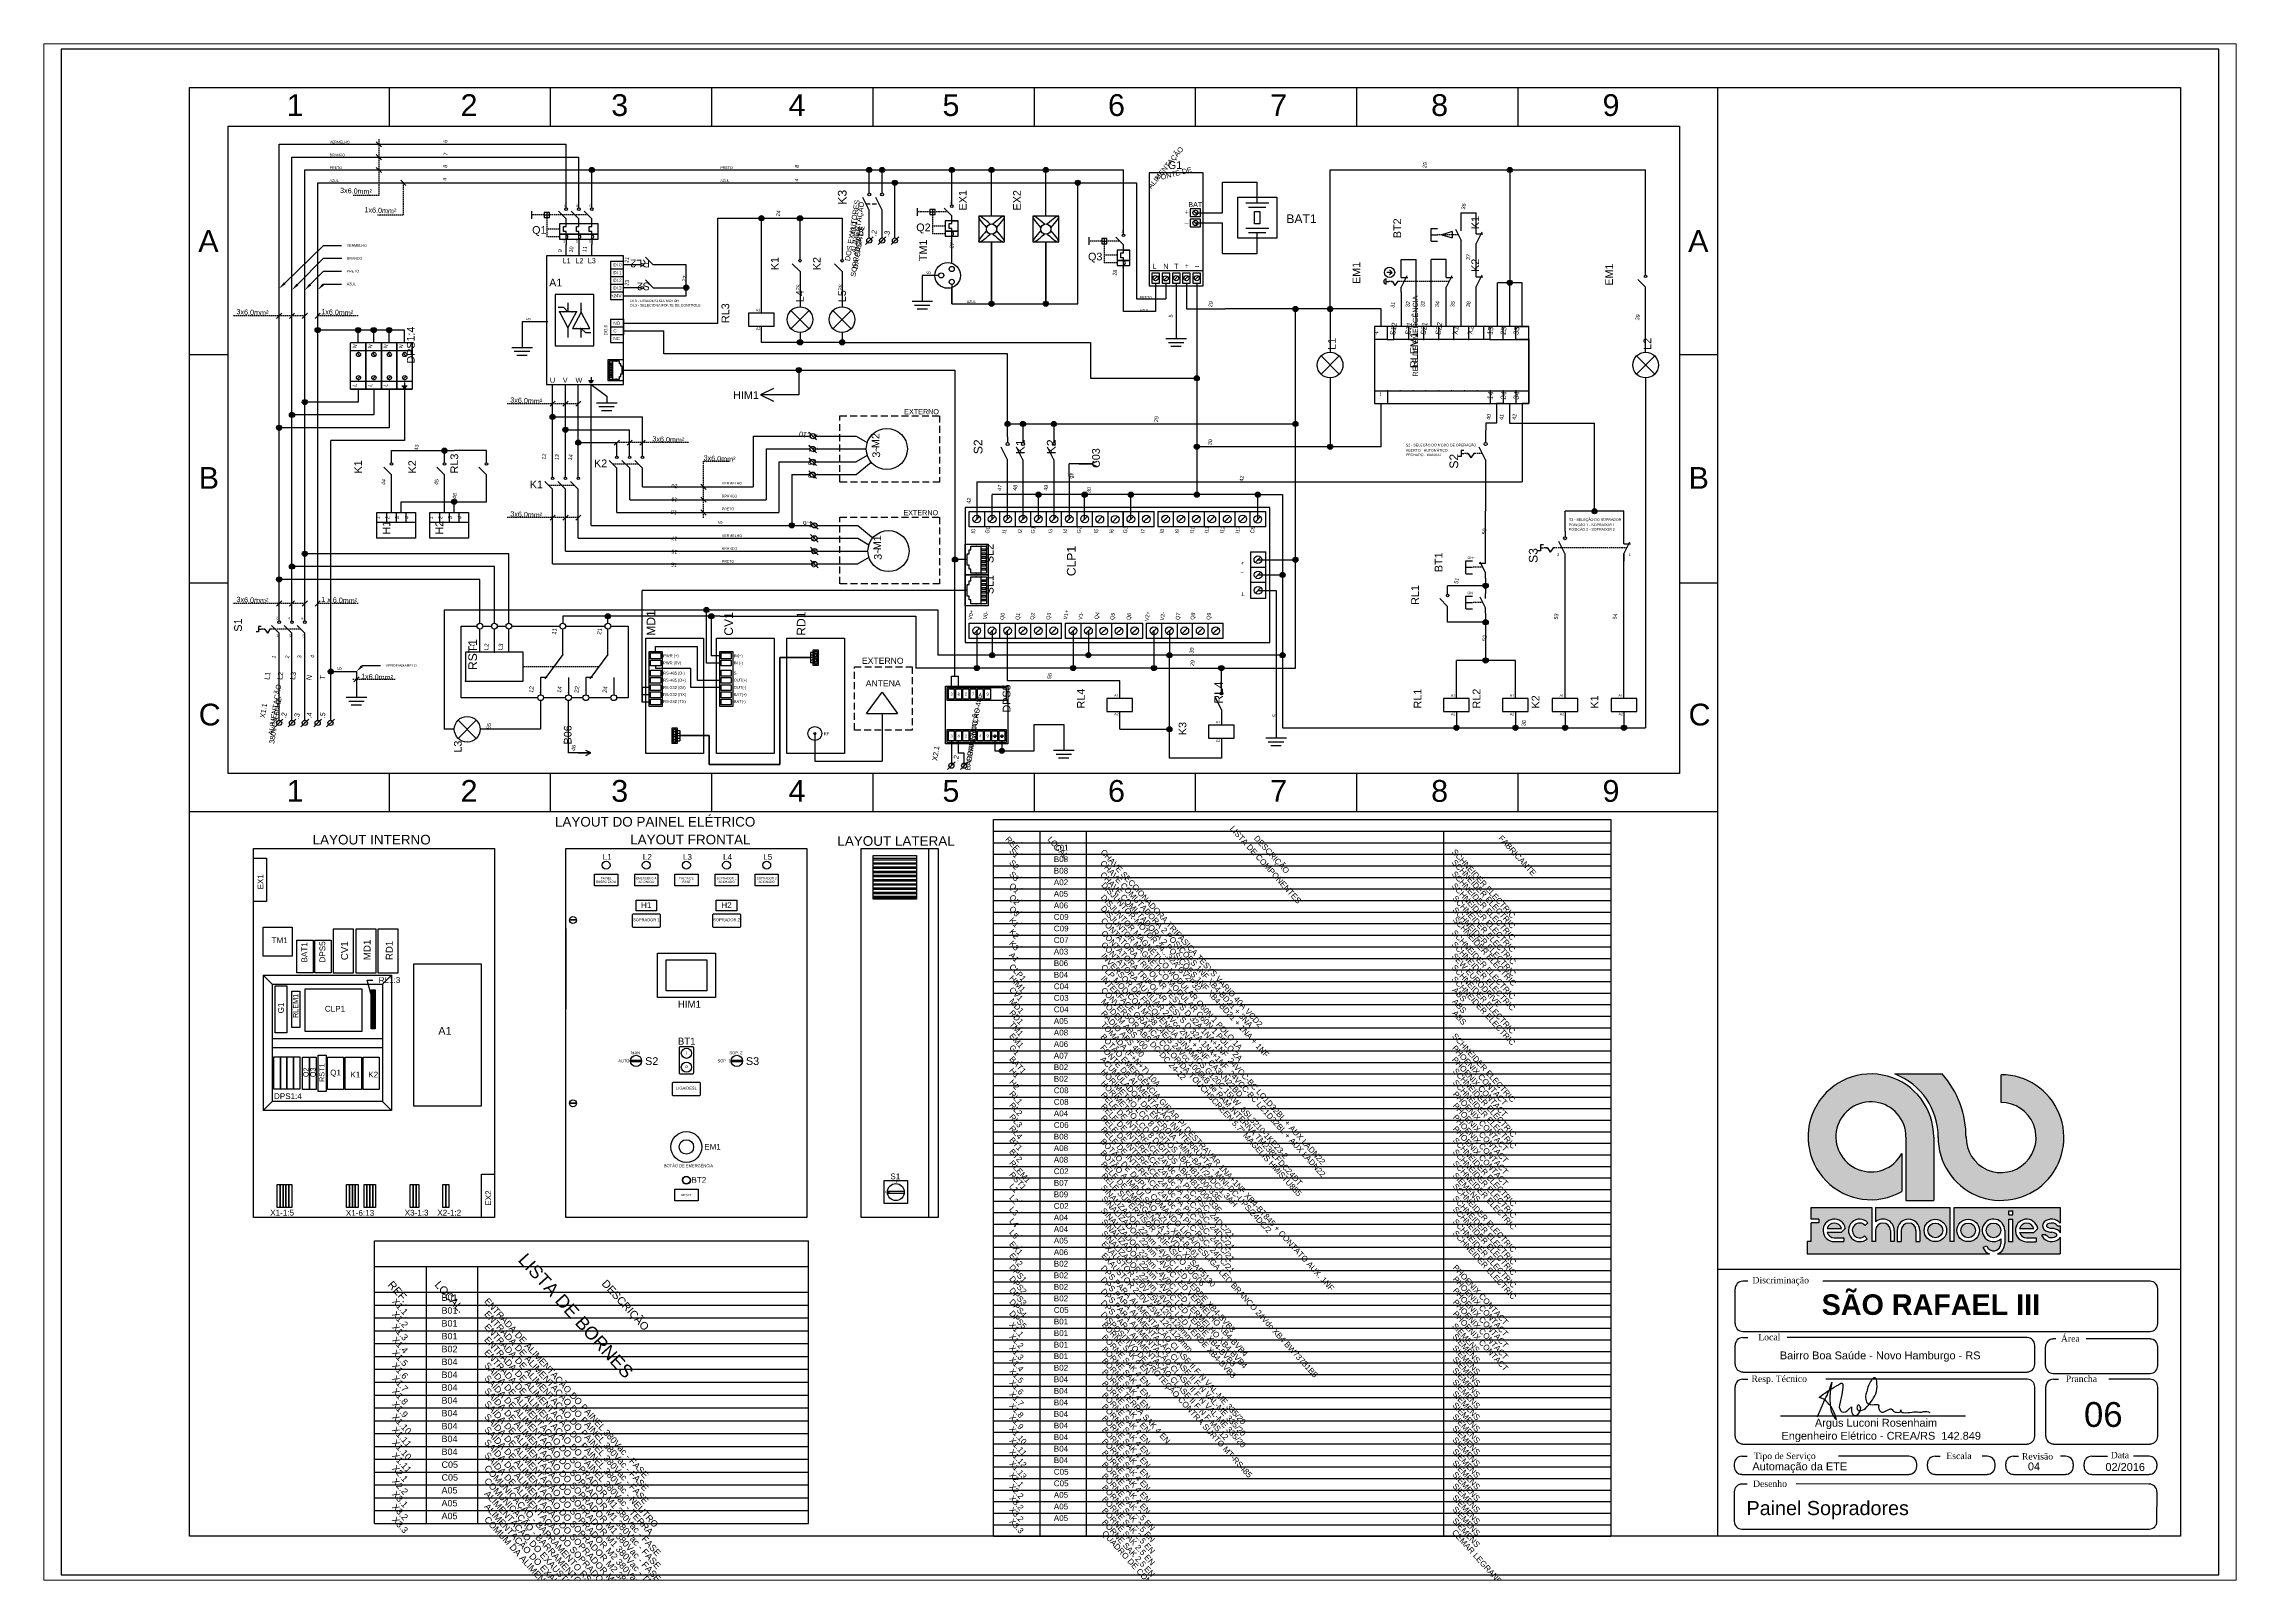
# Paper-space layout 'Layout2' of a CAD drawing. Header units: millimetres. Extents: x 2 to 828, y 1 to 580.
# The model-space entities are those that its viewports show. They can reach past a viewport. Long polylines and large blocks are cut down to what shows.
import ezdxf
from ezdxf import colors
from ezdxf.entities.mleader import LeaderData, LeaderLine
from ezdxf.enums import TextEntityAlignment as Align
from ezdxf.math import Vec2, Vec3

# ---------------------------------------------------------------- set-up
doc = ezdxf.new("R2010")
doc.units = ezdxf.units.MM
doc.linetypes.add('DASHED', pattern=[0.75, 0.5, -0.25])
doc.layers.add('selo', color=7, linetype='Continuous')
doc.styles.add('Annotative', font='arial.ttf')
doc.styles.add('Notes', font='arial.ttf', dxfattribs={"height": 3})
doc.styles.get("Standard").update_dxf_attribs({"font": 'arial.ttf'})

msp = doc.modelspace()

# ---------------------------------------------------------------- hatches: boundary and pattern name
for points in [[(307.57, 646.92, 1), (305.57, 646.92, 1)], [(415.6, 646.92, 1), (413.6, 646.92, 1)], [(420.6, 646.92, 1), (418.6, 646.92, 1)], [(425.6, 641.92, 1), (423.6, 641.92, 1)], [(447.71, 646.92, 1), (445.71, 646.92, 1)], [(463.22, 646.92, 1), (461.22, 646.92, 1)], [(484.34, 646.92, 1), (482.34, 646.92, 1)], [(496.78, 641.92, 1), (494.78, 641.92, 1)], [(664.98, 646.92, 1), (662.98, 646.92, 1)], [(373.64, 628.14, 1), (371.64, 628.14, 1)], [(388.64, 628.14, 1), (386.64, 628.14, 1)], [(344.32, 601.09, 1), (342.32, 601.09, 1)], [(664.98, 603.01, 1), (662.98, 603.01, 1)], [(463.22, 594.81, 1), (461.22, 594.81, 1)], [(484.34, 594.81, 1), (482.34, 594.81, 1)], [(581.49, 592.8, 1), (579.49, 592.8, 1)], [(595.01, 592.8, 1), (593.01, 592.8, 1)], [(200.87, 584.56, 1), (198.87, 584.56, 1)], [(216.67, 584.56, 1), (214.67, 584.56, 1)], [(222.67, 584.56, 1), (220.67, 584.56, 1)], [(228.67, 584.56, 1), (226.67, 584.56, 1)], [(388.64, 579.8, 1), (386.64, 579.8, 1)], [(405.01, 579.8, 1), (403.01, 579.8, 1)], [(388.14, 569, 1), (386.14, 569, 1)], [(543.09, 565.83, 1), (541.09, 565.83, 1)], [(195.87, 556.56, 1), (193.87, 556.56, 1)], [(185.87, 546.56, 1), (183.87, 546.56, 1)], [(190.87, 551.56, 1), (188.87, 551.56, 1)], [(292.33, 550.78, 1), (290.33, 550.78, 1)], [(297.33, 545.78, 1), (295.33, 545.78, 1)], [(469.45, 548.04, 1), (467.45, 548.04, 1)], [(475.45, 548.04, 1), (473.45, 548.04, 1)], [(487.45, 548.04, 1), (485.45, 548.04, 1)], [(581.49, 548.04, 1), (579.49, 548.04, 1)], [(250.22, 537.65, 1), (248.22, 537.65, 1)], [(302.33, 540.78, 1), (300.33, 540.78, 1)], [(543.09, 539.14, 1), (541.09, 539.14, 1)], [(595.01, 539.14, 1), (593.01, 539.14, 1)], [(481.45, 520.51, 1), (479.45, 520.51, 1)], [(499.45, 520.51, 1), (497.45, 520.51, 1)], [(517.45, 520.51, 1), (515.45, 520.51, 1)], [(543.09, 520.51, 1), (541.09, 520.51, 1)], [(566.85, 520.51, 1), (564.85, 520.51, 1)], [(253.97, 517.75, 1), (251.97, 517.75, 1)], [(697.94, 514.06, 1), (695.94, 514.06, 1)], [(385.44, 508.54, 1), (383.44, 508.54, 1)], [(195.87, 497.52, 1), (193.87, 497.52, 1)], [(448.98, 495.26, 1), (446.98, 495.26, 1)], [(581.49, 495.16, 1), (579.49, 495.16, 1)], [(185.87, 487.52, 1), (183.87, 487.52, 1)], [(190.87, 492.52, 1), (188.87, 492.52, 1)], [(576.49, 489.27, 1), (574.49, 489.27, 1)], [(655.56, 485.04, 1), (653.56, 485.04, 1)], [(313.88, 473.17, 1), (311.88, 473.17, 1)], [(352.23, 475.63, 1), (350.23, 475.63, 1)], [(354.12, 473.17, 1), (352.12, 473.17, 1)], [(655.56, 470.83, 1), (653.56, 470.83, 1)], [(206, 451.65, 1), (204, 451.65, 1)], [(457.44, 453.01, 1), (455.44, 453.01, 1)], [(463.44, 458.01, 1), (461.44, 458.01, 1)], [(494.94, 453.01, 1), (492.94, 453.01, 1)], [(500.94, 458.02, 1), (498.94, 458.02, 1)], [(526.44, 453.01, 1), (524.44, 453.01, 1)], [(532.44, 458.01, 1), (530.44, 458.01, 1)], [(552.67, 453.01, 1), (550.67, 453.01, 1)], [(576.49, 458.01, 1), (574.49, 458.01, 1)], [(655.56, 455.97, 1), (653.56, 455.97, 1)], [(532.44, 429.21, 1), (530.44, 429.21, 1)], [(644.19, 429.75, 1), (642.19, 429.75, 1)], [(667.13, 429.75, 1), (665.13, 429.75, 1)], [(686.47, 429.75, 1), (684.47, 429.75, 1)], [(709.41, 429.75, 1), (707.41, 429.75, 1)], [(467.26, 420.78, 1), (465.26, 420.78, 1)]]:
    msp.add_hatch(color=256).paths.add_polyline_path(points)
at = {"layer": 'selo'}
h = msp.add_hatch(color=0, dxfattribs=at)
h.dxf.hatch_style = 1
h.paths.add_polyline_path([(832.33, 294.98), (813.8, 294.98, -0.314958), (830.72, 270.21, 2.411144), (855.21, 294.7), (855.21, 283.86, -2.45129), (841.58, 270.52, 0.182443)])
h.paths.add_polyline_path([(835.35, 243.04), (806.37, 243.04), (806.37, 237.41, -0.642986), (813.63, 234.09), (813.63, 229.71), (812.12, 229.71), (812.12, 234.09, 1), (806.37, 234.09), (806.37, 229.71), (804.86, 229.71), (804.86, 243.04), (781.24, 243.04), (781.24, 238.48), (784.26, 238.48), (784.26, 236.97), (781.23, 236.97), (781.23, 229.71), (779.69, 229.71), (779.69, 224.92), (850.67, 224.92, -0.214084), (848.15, 227.48), (849.6, 227.91, 0.821242), (855.14, 229.01), (855.14, 230.78, -4.60202), (856.65, 234.09), (856.65, 229.01, -0.309238), (853.85, 224.92), (878.25, 224.92), (878.25, 231.45, -0.100697), (877.78, 230.83, -0.45988), (871.2, 231.81), (871.2, 232.32), (872.69, 232.32, 0.427074), (876.81, 232, 0.410877), (876.82, 232.63, 0.186203), (874.92, 233.36, -0.181325), (872.05, 234.44, -0.458616), (872.04, 237.41, -0.41774), (878.25, 236.93), (878.25, 243.04), (836.89, 243.04), (836.89, 229.71), (835.35, 229.71)])
h.paths.add_polyline_path([(834.02, 234.09, -1), (825.25, 234.09, -1)], flags=16)
h.paths.add_polyline_path([(832.51, 234.09, -1), (826.76, 234.09, -1)], flags=0)
h.paths.add_polyline_path([(846.79, 234.09, -1), (838.03, 234.09, -1)], flags=16)
h.paths.add_polyline_path([(845.28, 234.09, -1), (839.54, 234.09, -1)], flags=0)
h.paths.add_polyline_path([(823.59, 234.09), (823.59, 229.71), (822.08, 229.71), (822.08, 234.09, 1), (816.33, 234.09), (816.33, 229.71), (814.82, 229.71), (814.82, 234.09, -1)], flags=16)
h.paths.add_polyline_path([(858.22, 241.69), (859.76, 241.69), (859.76, 240.17), (858.22, 240.17)], flags=16)
h.paths.add_polyline_path([(858.22, 238.48), (859.76, 238.48), (859.76, 229.67), (858.22, 229.67)], flags=16)
h.paths.add_polyline_path([(869.47, 234.88), (867.94, 233.3), (862.39, 233.3, 0.338023), (865.17, 231.18), (868.91, 231.18), (868.91, 229.67), (865.17, 229.67, -2.123663)], flags=16)
h.paths.add_polyline_path([(862.38, 234.78, -0.767778), (867.94, 234.81)], flags=0)
h.paths.add_polyline_path([(803.38, 237.05), (802.27, 236.02, 2.414214), (802.1, 231.96), (803.12, 230.85, -2.414214)], flags=16)
h.paths.add_polyline_path([(794.59, 234.92), (793.05, 233.34), (787.51, 233.34, 0.338023), (790.28, 231.22), (794.03, 231.22), (794.03, 229.71), (790.28, 229.71, -2.123663)], flags=16)
h.paths.add_polyline_path([(793.05, 234.85), (787.5, 234.82, -0.767778)], flags=0)
h.paths.add_polyline_path([(826.76, 234.09, 1), (832.51, 234.09, 1)], flags=0)
h.paths.add_polyline_path([(845.28, 234.09, 1), (839.54, 234.09, 1)], flags=0)
h.paths.add_polyline_path([(849.39, 234.09, 1), (855.14, 234.09, 1)], flags=17)
h.paths.add_polyline_path([(867.94, 234.81, 0.767778), (862.38, 234.78)], flags=0)
h.paths.add_polyline_path([(874.9, 234.87, -0.181325), (877.77, 233.8, -0.101013), (878.25, 233.18), (878.25, 235.92), (877.13, 235.92, 0.427074), (873.01, 236.24, 0.410877), (873, 235.61, 0.186203)], flags=17)
h.paths.add_polyline_path([(793.05, 234.85, 0.767778), (787.5, 234.82)], flags=0)
h = msp.add_hatch(color=0, dxfattribs=at)
h.dxf.hatch_style = 1
h.paths.add_polyline_path([(816.57, 249.21), (816.57, 264.06, -8.182778), (818.19, 270.43), (818.19, 245.77), (829, 245.77), (829, 270.37, 3.718524)])
h = msp.add_hatch(color=0, dxfattribs=at)
h.dxf.hatch_style = 1
h.paths.add_polyline_path([(787.5, 234.82), (793.05, 234.85, 0.767778)])
h.paths.add_polyline_path([(826.76, 234.09, 1), (832.51, 234.09, 1)])
h.paths.add_polyline_path([(839.54, 234.09, 1), (845.28, 234.09, 1)])
h.paths.add_polyline_path([(862.38, 234.78), (867.94, 234.81, 0.767778)])

# ---------------------------------------------------------------- linework, layer by layer
for p, q in [((227.78, 664), (227.78, 679)), ((290.56, 664), (290.56, 679)), ((353.33, 664), (353.33, 679)), ((416.11, 664), (416.11, 679)), ((478.89, 664), (478.89, 679)), ((541.67, 664), (541.67, 679)), ((604.44, 664), (604.44, 679)), ((667.22, 664), (667.22, 679)), ((745, 115), (745, 679)), ((222.7, 657.92), (224.7, 655.92)), ((184.87, 601.2), (184.87, 656.92)), ((184.87, 656.92), (296.57, 656.92)), ((189.87, 601.2), (189.87, 651.92)), ((189.87, 651.92), (301.57, 651.92)), ((222.7, 652.92), (224.7, 650.92)), ((296.57, 634.17), (296.57, 656.92)), ((301.57, 634.17), (301.57, 651.92)), ((194.87, 601.2), (194.87, 646.92)), ((194.87, 646.92), (410.6, 646.92)), ((199.87, 432.64), (199.87, 641.92)), ((199.87, 641.92), (410.6, 641.92)), ((222.7, 647.92), (224.7, 645.92)), ((232.2, 642.92), (234.2, 640.92)), ((306.57, 634.17), (306.57, 646.92)), ((410.6, 646.92), (513.59, 646.92)), ((410.6, 641.92), (518.59, 641.92)), ((446.71, 633.33), (446.71, 646.92)), ((462.22, 628.89), (462.22, 646.92)), ((483.34, 628.89), (483.34, 646.92)), ((495.78, 594.81), (495.78, 641.92)), ((513.59, 623.95), (513.59, 646.92)), ((518.59, 641.92), (518.59, 596.8)), ((594.01, 646.92), (663.98, 646.92)), ((594.01, 592.8), (594.01, 646.92)), ((663.98, 646.92), (716.83, 646.92)), ((716.83, 606.03), (716.83, 646.92)), ((296.57, 632.17), (296.57, 634.17)), ((301.57, 632.17), (301.57, 634.17)), ((306.57, 632.17), (306.57, 634.17)), ((414.6, 631.2), (412.12, 636.16)), ((419.6, 631.2), (417.12, 636.16)), ((433.21, 632.08), (433.21, 629.08)), ((439.21, 631.58), (439.21, 629.58)), ((446.71, 629.08), (443.71, 632.08)), ((446.71, 633.33), (446.71, 635.33)), ((446.71, 633.33), (446.71, 635.33)), ((561.14, 634.16), (570.14, 634.16)), ((562.21, 632.47), (568.96, 632.47)), ((283.07, 630.92), (283.07, 627.92)), ((288.07, 629.42), (290.07, 629.42)), ((289.07, 630.42), (289.07, 628.42)), ((296.57, 627.92), (293.57, 630.92)), ((295.57, 622.92), (295.57, 624.92)), ((295.57, 624.92), (296.57, 624.91)), ((296.57, 625.92), (296.57, 627.92)), ((296.57, 624.91), (296.57, 625.92)), ((301.57, 627.92), (298.57, 630.92)), ((300.57, 622.92), (300.57, 624.92)), ((300.57, 624.92), (301.57, 624.92)), ((301.57, 625.92), (301.57, 627.92)), ((301.57, 624.92), (301.57, 625.92)), ((306.57, 627.92), (303.57, 630.92)), ((305.57, 622.92), (305.57, 624.92)), ((305.57, 624.92), (306.57, 624.92)), ((306.57, 625.92), (306.57, 627.92)), ((306.57, 624.92), (306.57, 625.92)), ((438.21, 630.58), (440.21, 630.58)), ((445.71, 624.08), (445.71, 626.08)), ((445.71, 626.08), (446.71, 626.07)), ((446.71, 624.08), (445.71, 624.08)), ((446.71, 627.08), (446.71, 629.08)), ((446.71, 626.07), (446.71, 627.08)), ((446.71, 627.08), (449.21, 627.08)), ((446.71, 623.08), (446.71, 624.08)), ((446.71, 621.08), (446.71, 623.08)), ((446.71, 610.61), (446.71, 623.08)), ((513.59, 621.95), (513.59, 623.95)), ((513.59, 621.95), (513.59, 623.95)), ((542.29, 629.56), (540.88, 630.98)), ((542.29, 625.56), (540.88, 626.97)), ((561.14, 624.3), (570.14, 624.3)), ((633.35, 619.18), (633.35, 624.18)), ((633.35, 624.18), (635.85, 624.18)), ((642.86, 623.88), (645.07, 619.47)), ((645.07, 625.22), (645.07, 630.22)), ((645.07, 630.22), (650.9, 630.22)), ((645.07, 623.22), (645.07, 625.22)), ((645.07, 623.22), (645.07, 625.22)), ((650.9, 624.03), (650.9, 630.22)), ((650.9, 622.03), (650.9, 624.03)), ((296.57, 622.92), (295.57, 622.92)), ((296.57, 621.92), (296.57, 622.92)), ((296.57, 619.92), (296.57, 621.92)), ((296.57, 619.92), (296.57, 617.92)), ((296.57, 613.46), (296.57, 617.92)), ((301.57, 622.92), (300.57, 622.92)), ((301.57, 621.92), (301.57, 622.92)), ((301.57, 619.92), (301.57, 621.92)), ((301.57, 619.92), (301.57, 617.92)), ((301.57, 617.92), (301.57, 613.46)), ((306.57, 622.92), (305.57, 622.92)), ((306.57, 621.92), (306.57, 622.92)), ((306.57, 619.92), (306.57, 621.92)), ((306.57, 619.92), (306.57, 617.92)), ((306.57, 613.46), (306.57, 617.92)), ((413.1, 617.94), (416.1, 620.94)), ((418.1, 617.94), (421.1, 620.94)), ((423.1, 617.94), (426.1, 620.94)), ((446.71, 619.08), (446.71, 621.08)), ((462.22, 594.81), (462.22, 618.89)), ((462.22, 618.89), (462.22, 594.81)), ((483.34, 594.81), (483.34, 618.89)), ((483.34, 618.89), (483.34, 594.81)), ((500.09, 620.71), (500.09, 617.71)), ((505.09, 619.21), (507.09, 619.21)), ((506.09, 620.21), (506.09, 618.21)), ((513.59, 617.71), (510.59, 620.71)), ((512.59, 612.71), (512.59, 614.71)), ((512.59, 614.71), (513.59, 614.7)), ((513.59, 615.71), (513.59, 617.71)), ((513.59, 614.7), (513.59, 615.71)), ((513.59, 615.71), (516.09, 615.71)), ((562.21, 622.62), (568.96, 622.62)), ((633.35, 621.68), (635.85, 621.68)), ((633.35, 619.18), (635.85, 619.18)), ((641.47, 622.93), (637.47, 621.68)), ((637.47, 621.68), (641.47, 620.43)), ((641.47, 622.93), (641.47, 620.43)), ((645.07, 617.47), (645.07, 619.47)), ((645.07, 585.97), (645.07, 617.47)), ((653.1, 622.68), (650.9, 618.28)), ((650.9, 622.03), (653.48, 622.03)), ((650.9, 607.34), (650.9, 618.28)), ((313.89, 611.46), (313.89, 596.46)), ((313.89, 611.46), (318.89, 611.46)), ((313.89, 608.46), (318.89, 608.46)), ((325.68, 609.99), (318.89, 609.99)), ((330.43, 609.99), (327.43, 612.99)), ((343.32, 609.99), (330.43, 609.99)), ((343.32, 597.89), (343.32, 609.99)), ((387.64, 607.33), (384.64, 610.33)), ((404.01, 607.33), (401.01, 610.33)), ((513.59, 612.71), (512.59, 612.71)), ((513.59, 611.71), (513.59, 612.71)), ((513.59, 609.71), (513.59, 611.71)), ((513.59, 607.71), (513.59, 609.71)), ((513.59, 591.8), (513.59, 607.71)), ((523.59, 607.8), (544.59, 607.8)), ((618.15, 607.06), (616.15, 607.06)), ((618.15, 607.06), (617.15, 608.06)), ((618.15, 607.06), (617.15, 606.06)), ((621.73, 607.03), (621.73, 612.03)), ((621.73, 612.03), (627.57, 612.03)), ((621.73, 605.03), (621.73, 607.03)), ((621.73, 605.03), (621.73, 607.03)), ((627.57, 585.97), (627.57, 612.03)), ((633.4, 585.97), (633.4, 612.03)), ((639.23, 612.03), (633.4, 612.03)), ((639.23, 607.03), (639.23, 612.03)), ((639.23, 605.03), (639.23, 607.03)), ((650.9, 605.34), (650.9, 607.34)), ((653.1, 606), (650.9, 601.59)), ((184.87, 471.38), (184.87, 601.2)), ((189.87, 471.38), (189.87, 601.2)), ((194.87, 471.38), (194.87, 601.2)), ((313.89, 605.46), (318.89, 605.46)), ((313.89, 602.46), (318.89, 602.46)), ((313.89, 599.46), (318.89, 599.46)), ((325.68, 601.09), (318.89, 601.09)), ((318.89, 597.89), (322.09, 597.89)), ((322.09, 597.89), (343.32, 597.89)), ((330.43, 601.09), (327.43, 604.09)), ((330.43, 601.09), (343.32, 601.09)), ((441.62, 605.84), (435.25, 605.84)), ((435.25, 605.84), (435.25, 595.84)), ((446.71, 602.36), (446.71, 594.81)), ((446.71, 594.81), (446.71, 601.12)), ((525.38, 604.1), (526.79, 605.51)), ((526.09, 602.8), (526.09, 591.8)), ((527.59, 602.8), (527.59, 603.8)), ((529.28, 603.99), (530.69, 605.4)), ((530.09, 602.8), (530.09, 596.8)), ((533.38, 604.1), (534.79, 605.51)), ((534.09, 602.8), (534.09, 581.3)), ((537.38, 604.1), (538.79, 605.51)), ((538.09, 602.8), (538.09, 592.8)), ((541.38, 604.1), (542.8, 605.51)), ((542.09, 602.8), (542.09, 549.14)), ((615.86, 602.48), (615.86, 604.48)), ((615.86, 603.48), (616.86, 603.48)), ((617.76, 603.48), (618.26, 603.48)), ((618.26, 603.48), (619.26, 601.98)), ((620.26, 603.48), (619.26, 601.98)), ((620.76, 603.48), (620.26, 603.48)), ((623.94, 605.69), (621.73, 601.28)), ((621.73, 605.03), (624.32, 605.03)), ((621.73, 599.28), (621.73, 601.28)), ((621.73, 599.28), (621.73, 585.97)), ((641.44, 605.69), (639.23, 601.28)), ((639.23, 605.03), (641.82, 605.03)), ((639.23, 599.28), (639.23, 601.28)), ((639.23, 585.97), (639.23, 601.28)), ((650.9, 605.34), (653.48, 605.34)), ((650.9, 585.97), (650.9, 601.59)), ((650.9, 599.59), (650.9, 601.59)), ((716.83, 601.28), (713.83, 604.28)), ((716.83, 575.97), (716.83, 601.28)), ((185.87, 591.14), (183.87, 589.14)), ((190.87, 591.14), (188.87, 589.14)), ((195.87, 591.14), (193.87, 589.14)), ((200.87, 591.14), (198.87, 589.14)), ((295.66, 593.33), (293.52, 593.33)), ((300.66, 591.67), (293.99, 591.67)), ((293.99, 591.67), (297.32, 585.42)), ((297.32, 591.67), (295.66, 593.33)), ((297.32, 595.25), (297.32, 591.67)), ((297.32, 585.42), (300.66, 591.67)), ((302.45, 591.5), (299.12, 585.25)), ((302.45, 591.5), (302.45, 595.25)), ((305.78, 585.25), (302.45, 591.5)), ((313.89, 596.46), (318.89, 596.46)), ((318.89, 593.46), (318.89, 596.46)), ((391.18, 592.19), (384.11, 585.12)), ((384.11, 592.19), (391.18, 585.12)), ((407.55, 592.19), (400.48, 585.12)), ((400.48, 592.19), (407.55, 585.12)), ((431.25, 595.84), (439.25, 595.84)), ((432.2, 594.34), (438.2, 594.34)), ((433.21, 592.84), (437.21, 592.84)), ((446.71, 594.81), (495.78, 594.81)), ((526.09, 591.8), (513.59, 591.8)), ((518.59, 596.8), (530.09, 596.8)), ((538.09, 592.8), (553.09, 592.8)), ((613.82, 592.8), (553.09, 592.8)), ((580.49, 453.01), (580.49, 592.8)), ((594.01, 592.8), (594.01, 575.97)), ((613.82, 585.97), (613.82, 592.8)), ((233.67, 584.56), (199.87, 584.56)), ((215.67, 579.56), (215.67, 584.56)), ((221.67, 579.56), (221.67, 584.56)), ((227.67, 579.56), (227.67, 584.56)), ((233.67, 579.56), (233.67, 584.56)), ((289.45, 587.82), (279.45, 587.82)), ((279.45, 587.82), (279.45, 577.82)), ((297.32, 585.42), (297.32, 581.67)), ((299.12, 585.25), (305.78, 585.25)), ((302.45, 581.67), (302.45, 585.25)), ((302.45, 585.25), (304.11, 583.59)), ((304.11, 583.59), (306.26, 583.59)), ((313.89, 588.8), (318.89, 588.8)), ((313.89, 585.8), (318.89, 585.8)), ((313.89, 582.8), (318.89, 582.8)), ((387.64, 583.66), (387.64, 579.8)), ((404.01, 583.66), (404.01, 579.8)), ((530.09, 581.3), (538.09, 581.3)), ((616.32, 585.97), (611.32, 585.97)), ((616.32, 580.97), (611.32, 580.97)), ((616.32, 580.97), (616.32, 585.97)), ((616.32, 580.97), (618.82, 580.97)), ((618.82, 580.97), (618.82, 585.97)), ((618.82, 580.97), (618.82, 580.97)), ((653.82, 580.97), (618.82, 580.97)), ((624.65, 580.97), (624.65, 585.97)), ((630.48, 580.97), (630.48, 585.97)), ((636.32, 580.97), (636.32, 585.97)), ((642.15, 580.97), (642.15, 585.97)), ((647.98, 580.97), (647.98, 585.97)), ((653.82, 580.97), (653.82, 585.97)), ((656.32, 580.97), (653.82, 580.97)), ((653.82, 580.97), (653.82, 580.97)), ((656.32, 580.97), (656.32, 585.97)), ((656.32, 580.97), (671.32, 580.97)), ((661.32, 580.97), (661.32, 585.97)), ((666.32, 580.97), (666.32, 585.97)), ((671.32, 580.97), (666.32, 580.97)), ((671.32, 580.97), (671.32, 585.97)), ((671.32, 580.97), (671.32, 560.97)), ((165, 575), (150, 575)), ((212.67, 561.56), (212.67, 579.56)), ((218.67, 579.56), (212.67, 579.56)), ((218.67, 576.56), (212.67, 576.56)), ((216.35, 574.49), (215.19, 575.64)), ((218.67, 579.56), (218.67, 561.56)), ((218.67, 573.56), (218.67, 579.56)), ((218.67, 561.56), (218.67, 579.56)), ((224.67, 579.56), (218.67, 579.56)), ((224.67, 576.56), (218.67, 576.56)), ((222.35, 574.49), (221.19, 575.64)), ((224.67, 579.56), (224.67, 561.56)), ((224.67, 573.56), (224.67, 579.56)), ((224.67, 561.56), (224.67, 579.56)), ((230.67, 579.56), (224.67, 579.56)), ((230.67, 576.56), (224.67, 576.56)), ((228.35, 574.49), (227.19, 575.64)), ((230.67, 579.56), (230.67, 561.56)), ((230.67, 573.56), (230.67, 579.56)), ((230.67, 561.56), (230.67, 579.56)), ((236.67, 579.56), (230.67, 579.56)), ((236.67, 576.56), (230.67, 576.56)), ((234.35, 574.49), (233.19, 575.64)), ((236.67, 579.56), (236.67, 561.56)), ((236.67, 573.56), (236.67, 579.56)), ((275.45, 577.82), (283.45, 577.82)), ((276.4, 576.32), (282.4, 576.32)), ((277.41, 574.82), (281.41, 574.82)), ((317.39, 572.5), (313.39, 572.5)), ((313.39, 572.5), (313.39, 565.5)), ((313.89, 579.8), (318.89, 579.8)), ((314.72, 565.5), (314.72, 572.5)), ((317.39, 571.5), (317.39, 572.5)), ((531.04, 579.8), (537.04, 579.8)), ((532.05, 578.3), (536.05, 578.3)), ((597.54, 574.5), (590.47, 567.43)), ((590.47, 574.5), (597.54, 567.43)), ((720.37, 574.5), (713.3, 567.43)), ((713.3, 574.5), (720.37, 567.43)), ((745, 575), (730, 575)), ((218.67, 564.56), (212.67, 564.56)), ((216.35, 566.64), (215.19, 565.49)), ((224.67, 564.56), (218.67, 564.56)), ((222.35, 566.64), (221.19, 565.49)), ((230.67, 564.56), (224.67, 564.56)), ((228.35, 566.64), (227.19, 565.49)), ((236.67, 564.56), (230.67, 564.56)), ((234.35, 566.64), (233.19, 565.49)), ((233.67, 564.19), (233.67, 562.94)), ((291.33, 527.37), (291.33, 563.46)), ((296.33, 527.37), (296.33, 563.46)), ((301.33, 527.37), (301.33, 563.46)), ((305.29, 564.96), (307.29, 564.96)), ((305.53, 564.59), (307.03, 564.59)), ((305.78, 564.21), (306.78, 564.21)), ((306.29, 566.21), (306.29, 564.96)), ((306.33, 508.54), (306.33, 563.46)), ((306.33, 563.46), (312.4, 558.82)), ((313.39, 565.5), (317.39, 565.5)), ((317.89, 571.5), (317.39, 571.5)), ((317.39, 565.5), (317.39, 566.5)), ((317.39, 566.5), (317.89, 566.5)), ((317.89, 570.5), (317.89, 571.5)), ((318.39, 570.5), (317.89, 570.5)), ((317.89, 566.5), (317.89, 567.5)), ((317.89, 567.5), (318.39, 567.5)), ((318.39, 567.5), (318.39, 570.5)), ((594.01, 565.97), (594.01, 539.14)), ((716.83, 565.97), (716.83, 429.75)), ((215.67, 556.56), (194.87, 556.56)), ((212.67, 561.56), (218.67, 561.56)), ((218.67, 561.56), (212.67, 561.56)), ((215.67, 561.56), (215.67, 556.56)), ((218.67, 561.56), (224.67, 561.56)), ((224.67, 561.56), (218.67, 561.56)), ((221.67, 561.56), (221.67, 551.56)), ((224.67, 561.56), (230.67, 561.56)), ((230.67, 561.56), (224.67, 561.56)), ((227.67, 561.56), (227.67, 546.56)), ((230.67, 561.56), (236.67, 561.56)), ((236.67, 561.56), (230.67, 561.56)), ((232.67, 562.94), (234.67, 562.94)), ((232.91, 562.56), (234.41, 562.56)), ((233.16, 562.19), (234.16, 562.19)), ((233.67, 561.56), (233.67, 541.56)), ((292.33, 556.9), (290.33, 554.9)), ((297.33, 556.9), (295.33, 554.9)), ((302.33, 556.9), (300.33, 554.9)), ((308.4, 556.32), (316.4, 556.32)), ((309.35, 554.82), (315.35, 554.82)), ((312.4, 558.82), (312.4, 556.32)), ((611.32, 560.97), (671.32, 560.97)), ((611.32, 555.97), (616.32, 555.97)), ((613.82, 539.14), (613.82, 555.97)), ((616.32, 560.97), (616.32, 555.97)), ((656.32, 560.97), (656.32, 555.97)), ((656.32, 555.97), (661.32, 555.97)), ((661.32, 555.97), (658.82, 555.97)), ((658.82, 555.97), (658.82, 548.38)), ((661.32, 560.97), (661.32, 555.97)), ((661.32, 555.97), (666.32, 555.97)), ((663.82, 555.97), (663.82, 548.38)), ((666.32, 560.97), (666.32, 555.97)), ((666.32, 555.97), (671.32, 555.97)), ((671.32, 555.97), (668.82, 555.97)), ((668.82, 555.97), (668.82, 525.51)), ((671.32, 560.97), (671.32, 555.97)), ((227.67, 546.56), (184.87, 546.56)), ((221.67, 551.56), (189.87, 551.56)), ((291.33, 550.78), (326.33, 550.78)), ((310.36, 553.32), (314.36, 553.32)), ((326.33, 535.57), (326.33, 550.78)), ((468.45, 543.04), (468.45, 548.04)), ((468.45, 548.04), (580.49, 548.04)), ((474.45, 548.04), (474.45, 540.79)), ((474.45, 548.04), (474.45, 540.79)), ((486.45, 548.04), (486.45, 540.79)), ((486.45, 548.04), (486.45, 540.79)), ((542.09, 549.14), (542.09, 520.51)), ((233.67, 541.56), (205, 541.56)), ((205, 451.65), (205, 541.56)), ((296.33, 545.78), (321.32, 545.78)), ((301.33, 540.78), (316.33, 540.78)), ((317.33, 541.78), (315.33, 539.78)), ((316.33, 535.57), (316.33, 540.78)), ((322.33, 541.78), (320.33, 539.78)), ((321.32, 535.57), (321.32, 545.78)), ((327.33, 541.78), (325.33, 539.78)), ((369.44, 543.3), (391.58, 543.3)), ((369.44, 543.3), (369.44, 523.54)), ((374.44, 538.3), (391.58, 538.3)), ((374.44, 538.3), (374.44, 518.54)), ((394.08, 541.8), (391.08, 544.8)), ((394.08, 536.8), (391.08, 539.8)), ((393.58, 543.3), (409.51, 543.3)), ((393.58, 538.3), (413.44, 538.3)), ((409.51, 543.3), (413.84, 540.8)), ((468.45, 534.04), (465.97, 539)), ((468.45, 543.04), (468.45, 540.79)), ((468.45, 543.04), (468.45, 540.79)), ((474.45, 534.04), (471.97, 539)), ((486.45, 534.04), (483.97, 539)), ((613.82, 539.14), (542.09, 539.14)), ((654.56, 534.04), (652.09, 539)), ((654.56, 543.04), (654.56, 540.79)), ((654.56, 543.04), (654.56, 540.79)), ((228.61, 528.2), (225.61, 531.2)), ((228.61, 537.65), (249.22, 537.65)), ((228.61, 532.95), (228.61, 537.65)), ((249.22, 528.2), (246.22, 531.2)), ((249.22, 532.95), (249.22, 537.65)), ((249.22, 537.65), (252.97, 537.65)), ((265.59, 528.2), (262.59, 531.2)), ((316.33, 530.82), (313.33, 533.82)), ((316.33, 513.54), (316.33, 530.82)), ((321.33, 530.82), (318.33, 533.82)), ((321.33, 518.54), (321.33, 530.82)), ((326.33, 530.82), (323.33, 533.82)), ((326.33, 523.54), (326.33, 530.82)), ((379.44, 533.3), (391.58, 533.3)), ((379.44, 533.3), (379.44, 513.54)), ((394.08, 531.8), (391.08, 534.8)), ((394.08, 526.8), (391.08, 529.8)), ((393.58, 533.3), (409.51, 533.3)), ((413.84, 535.8), (409.51, 533.3)), ((409.51, 528.3), (415.31, 533.17)), ((468.45, 511.01), (468.45, 534.04)), ((474.45, 534.04), (474.45, 511.01)), ((486.45, 534.04), (486.45, 511.01)), ((496.16, 532.48), (492.45, 532.48)), ((503.14, 533.48), (501.14, 532.48)), ((501.14, 532.48), (503.14, 531.48)), ((645.01, 535.4), (643.88, 535.4)), ((646.13, 537.65), (645.01, 537.65)), ((645.01, 537.65), (645.01, 535.4)), ((645.01, 536.52), (646.13, 536.52)), ((647.14, 536.52), (647.7, 536.52)), ((647.7, 536.52), (648.83, 534.84)), ((649.95, 536.52), (648.83, 534.84)), ((650.51, 536.52), (649.95, 536.52)), ((228.61, 513.54), (228.61, 528.2)), ((249.22, 513.54), (249.22, 528.2)), ((291.33, 522.62), (288.33, 525.62)), ((291.33, 493.54), (291.33, 522.62)), ((296.33, 522.62), (293.33, 525.62)), ((296.33, 498.54), (296.33, 522.62)), ((301.33, 522.62), (298.33, 525.62)), ((301.33, 503.54), (301.33, 522.62)), ((326.33, 523.54), (369.44, 523.54)), ((351.06, 522.54), (349.06, 524.54)), ((384.44, 528.3), (384.44, 508.54)), ((384.44, 528.3), (391.58, 528.3)), ((393.58, 528.3), (409.51, 528.3)), ((456.45, 525.51), (456.45, 511.01)), ((456.45, 525.51), (668.82, 525.51)), ((492.45, 527.64), (492.45, 511.01)), ((226.67, 513.54), (226.67, 509.79)), ((230.42, 513.54), (230.42, 509.79)), ((232.36, 513.54), (232.36, 517.75)), ((234.17, 513.54), (234.17, 509.79)), ((237.92, 513.54), (237.92, 509.79)), ((247.28, 513.54), (247.28, 509.79)), ((251.03, 513.54), (251.03, 509.79)), ((252.97, 513.54), (252.97, 517.75)), ((254.78, 513.54), (254.78, 509.79)), ((292.33, 512.56), (290.33, 510.56)), ((297.33, 512.56), (295.33, 510.56)), ((302.33, 512.56), (300.33, 510.56)), ((316.33, 513.54), (379.44, 513.54)), ((321.33, 518.54), (374.44, 518.54)), ((351.06, 517.54), (349.06, 519.54)), ((351.06, 512.54), (349.06, 514.54)), ((453.45, 514.01), (513.45, 514.01)), ((453.45, 508.01), (453.45, 514.01)), ((455.39, 509.95), (457.51, 512.07)), ((459.45, 514.01), (459.45, 508.01)), ((461.39, 509.95), (463.51, 512.07)), ((565.85, 520.51), (462.45, 520.51)), ((462.45, 511.01), (462.45, 520.51)), ((465.45, 508.01), (465.45, 514.01)), ((467.39, 509.95), (469.51, 512.07)), ((471.45, 514.01), (471.45, 508.01)), ((473.39, 509.95), (475.51, 512.07)), ((477.45, 508.01), (477.45, 514.01)), ((479.39, 509.95), (481.51, 512.07)), ((480.45, 511.01), (480.45, 520.51)), ((483.45, 514.01), (483.45, 508.01)), ((485.39, 509.95), (487.51, 512.07)), ((489.45, 508.01), (489.45, 514.01)), ((491.39, 509.95), (493.51, 512.07)), ((495.45, 514.01), (495.45, 508.01)), ((497.39, 509.96), (499.51, 512.08)), ((498.45, 511.02), (498.45, 520.51)), ((501.45, 508.01), (501.45, 514.01)), ((507.45, 514.01), (507.45, 508.01)), ((513.45, 514.01), (513.45, 508.01)), ((513.45, 514.01), (525.45, 514.01)), ((513.45, 508.01), (513.45, 514.01)), ((515.39, 509.95), (517.51, 512.07)), ((516.45, 511.01), (516.45, 520.51)), ((516.45, 511.01), (516.45, 520.51)), ((519.45, 514.01), (519.45, 508.01)), ((521.39, 509.95), (523.51, 512.07)), ((525.45, 508.01), (525.45, 514.01)), ((526.95, 514.01), (568.95, 514.01)), ((526.95, 514.01), (526.95, 508.01)), ((528.89, 509.95), (531.01, 512.07)), ((532.95, 514.01), (532.95, 508.01)), ((534.89, 509.95), (537.01, 512.07)), ((538.95, 508.01), (538.95, 514.01)), ((540.89, 509.95), (543.01, 512.07)), ((544.95, 514.01), (544.95, 508.01)), ((546.89, 509.95), (549.01, 512.07)), ((550.95, 508.01), (550.95, 514.01)), ((552.89, 509.95), (555.01, 512.07)), ((556.95, 514.01), (556.95, 508.01)), ((558.89, 509.96), (561.01, 512.08)), ((562.95, 508.01), (562.95, 514.01)), ((565.85, 510.91), (565.85, 520.51)), ((565.85, 520.51), (575.49, 520.51)), ((568.95, 508.01), (568.95, 514.01)), ((575.49, 520.51), (575.49, 458.01)), ((222.92, 509.79), (237.92, 509.79)), ((243.53, 509.79), (258.53, 509.79)), ((306.33, 508.54), (392.23, 508.54)), ((394.73, 507.04), (391.73, 510.04)), ((394.73, 502.04), (391.73, 505.04)), ((394.23, 508.54), (410.16, 508.54)), ((410.16, 508.54), (415.96, 503.68)), ((513.45, 508.01), (453.45, 508.01)), ((503.29, 509.85), (505.41, 511.97)), ((509.29, 509.85), (511.41, 511.97)), ((525.45, 508.01), (513.45, 508.01)), ((568.95, 508.01), (526.95, 508.01)), ((564.79, 509.85), (566.91, 511.97)), ((685.47, 506.34), (685.47, 504.09)), ((685.47, 506.34), (685.47, 504.09)), ((274.3, 497.52), (194.87, 497.52)), ((296.33, 498.54), (392.23, 498.54)), ((301.33, 503.54), (392.23, 503.54)), ((394.73, 497.04), (391.73, 500.04)), ((394.73, 492.04), (391.73, 495.04)), ((394.23, 503.54), (410.16, 503.54)), ((394.23, 498.54), (414.09, 498.54)), ((410.16, 503.54), (414.49, 501.04)), ((414.49, 496.04), (410.16, 493.54)), ((452.69, 493.01), (452.69, 497.51)), ((452.69, 497.51), (453.44, 497.51)), ((453.44, 497.51), (453.44, 499.01)), ((453.44, 499.01), (454.19, 499.01)), ((454.19, 499.01), (454.19, 500.51)), ((454.19, 500.51), (460.19, 500.51)), ((458.19, 490.01), (458.19, 500.51)), ((460.19, 500.51), (460.19, 490.01)), ((562.99, 498.26), (562.99, 480.26)), ((562.99, 498.26), (568.99, 498.26)), ((564.82, 494.1), (566.95, 496.22)), ((565.89, 495.16), (580.49, 495.16)), ((568.99, 480.26), (568.99, 498.26)), ((654.56, 493.77), (654.56, 495.77)), ((654.56, 493.77), (654.56, 495.77)), ((675.92, 498.7), (674.79, 498.7)), ((677.04, 500.95), (675.92, 500.95)), ((675.92, 500.95), (675.92, 498.7)), ((675.92, 499.82), (677.04, 499.82)), ((678.05, 499.82), (678.61, 499.82)), ((678.61, 499.82), (679.73, 498.14)), ((680.86, 499.82), (679.73, 498.14)), ((681.42, 499.82), (680.86, 499.82)), ((685.47, 497.34), (682.99, 502.3)), ((708.41, 501.37), (708.41, 503.37)), ((710.61, 502.03), (708.41, 497.62)), ((708.41, 501.37), (710.99, 501.37)), ((708.41, 497.62), (708.41, 494.62)), ((708.41, 495.62), (708.41, 497.62)), ((263.05, 487.52), (184.87, 487.52)), ((268.68, 492.52), (189.87, 492.52)), ((291.33, 493.54), (392.23, 493.54)), ((394.23, 493.54), (410.16, 493.54)), ((453.44, 493.01), (452.69, 493.01)), ((453.44, 491.51), (453.44, 493.01)), ((454.19, 491.51), (453.44, 491.51)), ((453.44, 485.51), (453.44, 487.01)), ((453.44, 487.01), (454.19, 487.01)), ((454.19, 490.01), (454.19, 491.51)), ((460.19, 490.01), (454.19, 490.01)), ((454.19, 487.01), (454.19, 488.51)), ((454.19, 488.51), (460.19, 488.51)), ((458.19, 478.01), (458.19, 488.51)), ((460.19, 488.51), (460.19, 478.01)), ((562.99, 492.26), (568.99, 492.26)), ((564.93, 488.21), (567.05, 490.33)), ((565.99, 489.27), (575.49, 489.27)), ((646.91, 489.72), (646.91, 494.72)), ((646.91, 494.72), (649.41, 494.72)), ((646.91, 492.22), (649.41, 492.22)), ((646.91, 489.72), (649.41, 489.72)), ((654.56, 493.77), (651.98, 493.77)), ((652.36, 494.42), (654.56, 490.02)), ((654.56, 488.02), (654.56, 490.02)), ((654.56, 488.02), (654.56, 482.07)), ((165, 486), (150, 486)), ((185.87, 479.13), (183.87, 477.13)), ((190.87, 479.13), (188.87, 477.13)), ((195.87, 479.13), (193.87, 477.13)), ((200.87, 479.13), (198.87, 477.13)), ((452.69, 481.01), (452.69, 485.51)), ((452.69, 485.51), (453.44, 485.51)), ((453.44, 481.01), (452.69, 481.01)), ((453.44, 479.51), (453.44, 481.01)), ((454.19, 479.51), (453.44, 479.51)), ((454.19, 478.01), (454.19, 479.51)), ((460.19, 478.01), (454.19, 478.01)), ((568.99, 486.26), (562.99, 486.26)), ((562.99, 480.26), (568.99, 480.26)), ((564.93, 482.2), (567.05, 484.32)), ((565.99, 483.26), (572.99, 483.26)), ((639.76, 477.03), (636.76, 480.03)), ((654.56, 485.04), (639.76, 485.04)), ((639.76, 481.78), (639.76, 485.04)), ((646.91, 476.03), (646.91, 481.03)), ((646.91, 481.03), (649.41, 481.03)), ((646.91, 478.53), (649.41, 478.53)), ((652.36, 480.73), (654.56, 476.32)), ((654.56, 480.07), (654.56, 482.07)), ((654.56, 480.07), (654.56, 482.07)), ((745, 486), (730, 486)), ((184.87, 466.63), (181.87, 469.63)), ((184.87, 471.38), (184.87, 474.62)), ((189.87, 466.63), (186.87, 469.63)), ((189.87, 471.38), (189.87, 474.87)), ((194.87, 466.63), (191.87, 469.63)), ((194.87, 471.38), (194.87, 474.87)), ((453.44, 470.51), (489.44, 470.51)), ((453.44, 464.51), (453.44, 470.51)), ((459.44, 470.51), (459.44, 464.51)), ((465.44, 464.51), (465.44, 470.51)), ((471.44, 470.51), (471.44, 464.51)), ((477.44, 464.51), (477.44, 470.51)), ((483.44, 470.51), (483.44, 464.51)), ((489.44, 464.51), (489.44, 470.51)), ((490.94, 470.51), (514.94, 470.51)), ((490.94, 464.51), (490.94, 470.51)), ((496.94, 470.51), (496.94, 464.51)), ((502.94, 464.51), (502.94, 470.51)), ((508.94, 470.51), (508.94, 464.51)), ((514.94, 470.51), (514.94, 464.51)), ((514.94, 470.51), (520.94, 470.51)), ((514.94, 464.51), (514.94, 470.51)), ((520.94, 470.51), (520.94, 464.51)), ((522.44, 470.51), (552.44, 470.51)), ((522.44, 470.51), (522.44, 464.51)), ((528.44, 464.51), (528.44, 470.51)), ((534.44, 470.51), (534.44, 464.51)), ((540.44, 464.51), (540.44, 470.51)), ((546.44, 470.51), (546.44, 464.51)), ((552.44, 464.51), (552.44, 470.51)), ((639.76, 470.83), (639.76, 477.03)), ((654.56, 470.83), (639.76, 470.83)), ((646.91, 476.03), (649.41, 476.03)), ((654.56, 474.32), (654.56, 476.32)), ((654.56, 474.32), (654.56, 470.83)), ((176.89, 467.13), (175.89, 467.13)), ((177.89, 469.13), (176.89, 469.13)), ((176.89, 469.13), (176.89, 467.13)), ((176.89, 468.13), (177.89, 468.13)), ((178.79, 468.13), (179.29, 468.13)), ((179.29, 468.13), (180.29, 466.63)), ((181.29, 468.13), (180.29, 466.63)), ((181.79, 468.13), (181.29, 468.13)), ((184.87, 432.64), (184.87, 466.63)), ((184.87, 464.63), (184.87, 466.63)), ((189.87, 432.64), (189.87, 466.63)), ((189.87, 464.63), (189.87, 466.63)), ((194.87, 432.64), (194.87, 466.63)), ((194.87, 464.63), (194.87, 466.63)), ((331.43, 458.91), (331.43, 461.4)), ((331.43, 461.4), (347.68, 461.4)), ((347.68, 448.22), (347.68, 461.4)), ((489.44, 464.51), (453.44, 464.51)), ((455.38, 466.45), (457.5, 468.57)), ((456.44, 467.51), (456.44, 453.01)), ((461.38, 466.45), (463.5, 468.57)), ((462.44, 467.51), (462.44, 458.01)), ((467.38, 466.45), (469.5, 468.57)), ((473.38, 466.45), (475.5, 468.57)), ((479.38, 466.45), (481.5, 468.57)), ((485.38, 466.45), (487.5, 468.57)), ((514.94, 464.51), (490.94, 464.51)), ((492.88, 466.45), (495, 468.57)), ((493.94, 467.51), (493.94, 453.01)), ((498.88, 466.46), (501, 468.58)), ((499.94, 467.52), (499.94, 458.02)), ((504.77, 466.35), (506.9, 468.47)), ((510.77, 466.35), (512.9, 468.47)), ((520.94, 464.51), (514.94, 464.51)), ((516.88, 466.45), (519, 468.57)), ((552.44, 464.51), (522.44, 464.51)), ((524.38, 466.45), (526.5, 468.57)), ((525.44, 467.51), (525.44, 453.01)), ((530.38, 466.45), (532.5, 468.57)), ((531.44, 467.51), (531.44, 458.01)), ((536.38, 466.45), (538.5, 468.57)), ((542.38, 466.45), (544.5, 468.57)), ((548.38, 466.45), (550.5, 468.57)), ((331.43, 453.85), (331.43, 452.96)), ((331.43, 452.96), (345.1, 452.96)), ((345.1, 445.41), (345.1, 452.96)), ((356.96, 454.97), (351.23, 454.97)), ((356.96, 457.78), (353.12, 457.78)), ((393.73, 459.06), (391.73, 459.06)), ((391.73, 459.06), (391.73, 455.06)), ((393.73, 458.06), (391.73, 458.06)), ((393.73, 457.06), (391.73, 457.06)), ((393.73, 456.06), (391.73, 456.06)), ((393.73, 455.06), (391.73, 455.06)), ((392.73, 460.06), (393.73, 460.06)), ((394.23, 458.56), (393.23, 458.56)), ((393.23, 457.56), (394.23, 457.56)), ((394.23, 456.56), (393.23, 456.56)), ((393.23, 454.56), (393.23, 455.56)), ((393.23, 455.56), (394.23, 455.56)), ((394.23, 457.56), (394.23, 458.56)), ((394.23, 455.56), (394.23, 456.56)), ((525.44, 453.01), (432.71, 453.01)), ((575.49, 458.01), (441.36, 458.01)), ((525.44, 453.01), (580.49, 453.01)), ((575.49, 458.01), (575.49, 429.75)), ((643.19, 441.11), (643.19, 455.97)), ((205, 432.65), (205, 451.65)), ((205, 451.65), (215, 451.65)), ((216, 449.6), (214, 447.6)), ((215, 451.65), (215, 441.65)), ((329.46, 445.41), (326.21, 445.41)), ((356.96, 445.41), (345.1, 445.41)), ((356.96, 448.22), (347.68, 448.22)), ((446.57, 444.87), (446.57, 449.87)), ((446.57, 449.87), (449.38, 449.87)), ((449.38, 444.87), (449.38, 449.87)), ((211, 441.65), (219, 441.65)), ((211.96, 440.15), (217.96, 440.15)), ((212.96, 438.65), (216.96, 438.65)), ((297.53, 419.96), (297.53, 440.35)), ((329.46, 442.6), (326.21, 442.6)), ((329.46, 439.78), (326.21, 439.78)), ((413.59, 435.27), (419.59, 443.67)), ((413.59, 435.27), (425.59, 435.27)), ((419.59, 443.67), (425.59, 435.27)), ((551.67, 436.92), (549.19, 441.88)), ((643.19, 436.11), (643.19, 429.75)), ((666.13, 436.11), (666.13, 429.75)), ((685.47, 436.11), (685.47, 429.75)), ((708.41, 436.11), (708.41, 429.75)), ((183.37, 430.14), (186.37, 433.14)), ((188.37, 430.14), (191.37, 433.14)), ((193.37, 430.14), (196.37, 433.14)), ((198.37, 430.14), (201.37, 433.14)), ((203.37, 430.14), (206.37, 433.14)), ((261.61, 432.71), (254.54, 425.64)), ((254.54, 432.71), (261.61, 425.64)), ((337.85, 429.68), (338.85, 429.68)), ((339.35, 428.18), (338.35, 428.18)), ((338.35, 427.18), (339.35, 427.18)), ((338.85, 428.71), (340.85, 428.71)), ((338.85, 427.71), (340.85, 427.71)), ((339.35, 427.18), (339.35, 428.18)), ((339.35, 426.18), (339.35, 427.18)), ((340.85, 428.71), (340.85, 424.71)), ((463.51, 427.14), (463.51, 426.64)), ((466.25, 427.14), (466.25, 426.64)), ((490.37, 431.03), (490.37, 421.03)), ((575.49, 429.75), (716.83, 429.75)), ((301.24, 419.96), (297.53, 419.96)), ((306.22, 419.96), (304.22, 420.96)), ((304.22, 418.96), (306.22, 419.96)), ((339.35, 426.18), (338.35, 426.18)), ((338.35, 424.18), (338.35, 425.18)), ((338.35, 425.18), (339.35, 425.18)), ((338.85, 426.71), (340.85, 426.71)), ((338.85, 425.71), (340.85, 425.71)), ((338.85, 424.71), (340.85, 424.71)), ((339.35, 425.18), (339.35, 426.18)), ((462.76, 426.64), (464.26, 426.64)), ((463.01, 426.34), (464.01, 426.34)), ((463.26, 426.04), (463.76, 426.04)), ((465.5, 426.64), (467, 426.64)), ((465.75, 426.34), (466.75, 426.34)), ((466, 426.04), (466.5, 426.04)), ((486.37, 421.03), (494.37, 421.03)), ((487.32, 419.53), (493.32, 419.53)), ((568.99, 425.84), (576.99, 425.84)), ((569.94, 424.34), (575.94, 424.34)), ((570.95, 422.84), (574.95, 422.84)), ((730, 412), (165, 412)), ((227.78, 397), (227.78, 412)), ((290.56, 397), (290.56, 412)), ((353.33, 397), (353.33, 412)), ((416.11, 397), (416.11, 412)), ((445.07, 413.5), (448.07, 416.5)), ((450.07, 413.5), (453.07, 416.5)), ((478.89, 397), (478.89, 412)), ((488.33, 418.03), (492.33, 418.03)), ((541.67, 397), (541.67, 412)), ((604.44, 397), (604.44, 412)), ((667.22, 397), (667.22, 412)), ((165, 397), (150, 397)), ((463, 115), (463, 394)), ((463, 394), (703.3, 394)), ((703.3, 394), (703.3, 115)), ((745, 397), (730, 397)), ((463, 389.5), (703.3, 389.5)), ((463, 385), (703.3, 385)), ((481, 389.5), (481, 115)), ((499, 389.5), (499, 115)), ((638.21, 389.5), (638.21, 115)), ((268.7, 382.81), (268.7, 351.56)), ((432.99, 378.87), (416.09, 378.87)), ((416.09, 378.36), (432.99, 378.36)), ((416.09, 377.24), (432.99, 377.24)), ((416.09, 376.73), (432.99, 376.73)), ((416.09, 375.6), (432.99, 375.6)), ((437.66, 382.81), (437.66, 239.06)), ((463, 380.5), (703.3, 380.5)), ((463, 376), (703.3, 376)), ((416.09, 375.1), (432.99, 375.1)), ((416.09, 373.97), (432.99, 373.97)), ((416.09, 373.46), (432.99, 373.46)), ((416.09, 372.34), (432.99, 372.34)), ((416.09, 371.83), (432.99, 371.83)), ((416.09, 370.7), (432.99, 370.7)), ((416.09, 370.2), (432.99, 370.2)), ((416.09, 369.07), (432.99, 369.07)), ((416.09, 368.56), (432.99, 368.56)), ((416.09, 367.44), (432.99, 367.44)), ((463, 371.5), (703.3, 371.5)), ((463, 367), (703.3, 367)), ((416.09, 366.93), (432.99, 366.93)), ((416.09, 365.8), (432.99, 365.8)), ((416.09, 365.3), (432.99, 365.3)), ((416.09, 364.17), (432.99, 364.17)), ((416.09, 363.66), (432.99, 363.66)), ((463, 362.5), (703.3, 362.5)), ((296.54, 351.56), (296.54, 320.31)), ((300.6, 354.85), (297.89, 354.85)), ((300.6, 354.96), (297.9, 354.96)), ((463, 358), (703.3, 358)), ((463, 353.5), (703.3, 353.5)), ((463, 349), (703.3, 349)), ((463, 344.5), (703.3, 344.5)), ((178.7, 333.41), (228.58, 333.41)), ((178.7, 333.41), (178.7, 280.75)), ((178.7, 333.41), (182.22, 329.89)), ((228.58, 333.41), (225.06, 329.89)), ((228.58, 333.41), (228.58, 280.75)), ((463, 340), (703.3, 340)), ((463, 335.5), (703.3, 335.5)), ((182.22, 329.89), (182.22, 284.27)), ((182.22, 329.89), (225.06, 329.89)), ((225.06, 329.89), (225.06, 284.27)), ((463, 331), (703.3, 331)), ((463, 326.5), (703.3, 326.5)), ((463, 322), (703.3, 322)), ((463, 317.5), (703.3, 317.5)), ((182.22, 308.84), (225.06, 308.84)), ((463, 313), (703.3, 313)), ((463, 308.5), (703.3, 308.5)), ((182.22, 305.32), (225.06, 305.32)), ((321.6, 300.08), (322.1, 300.33)), ((321.6, 300.08), (322.1, 299.83)), ((321.61, 300.33), (325.98, 300.33)), ((321.61, 299.83), (325.98, 299.83)), ((322.1, 299.83), (322.1, 300.33)), ((360.85, 300.08), (361.35, 300.33)), ((360.85, 300.08), (361.35, 299.83)), ((360.86, 300.33), (365.23, 300.33)), ((360.86, 299.83), (365.23, 299.83)), ((361.35, 299.83), (361.35, 300.33)), ((463, 304), (703.3, 304)), ((463, 299.5), (703.3, 299.5)), ((463, 295), (703.3, 295)), ((463, 290.5), (703.3, 290.5)), ((182.22, 284.27), (178.7, 280.75)), ((225.06, 284.27), (182.22, 284.27)), ((225.06, 284.27), (228.58, 280.75)), ((300.6, 283.54), (297.89, 283.54)), ((300.6, 283.65), (297.9, 283.65)), ((463, 286), (703.3, 286)), ((228.58, 280.75), (178.7, 280.75)), ((463, 281.5), (703.3, 281.5)), ((463, 277), (703.3, 277)), ((463, 272.5), (703.3, 272.5)), ((463, 268), (703.3, 268)), ((463, 263.5), (703.3, 263.5)), ((463, 259), (703.3, 259)), ((421.65, 249.02), (422.41, 249.4)), ((421.65, 249.02), (422.41, 248.64)), ((421.67, 249.4), (428.23, 249.4)), ((421.67, 248.64), (428.23, 248.64)), ((422.41, 248.64), (422.41, 249.4)), ((463, 254.5), (703.3, 254.5)), ((463, 250), (703.3, 250)), ((463, 245.5), (703.3, 245.5)), ((463, 241), (703.3, 241)), ((463, 236.5), (703.3, 236.5)), ((463, 232), (703.3, 232)), ((222.05, 120), (222.05, 230)), ((222.05, 230), (390.95, 230)), ((390.95, 120), (390.95, 230)), ((463, 227.5), (703.3, 227.5)), ((463, 223), (703.3, 223)), ((222.05, 220), (390.95, 220)), ((242.05, 220), (242.05, 120)), ((262.05, 220), (262.05, 120)), ((463, 218.5), (703.3, 218.5)), ((463, 214), (703.3, 214)), ((222.05, 210), (390.95, 210)), ((222.05, 205), (390.95, 205)), ((463, 209.5), (703.3, 209.5)), ((463, 205), (703.3, 205)), ((222.05, 200), (390.95, 200)), ((463, 200.5), (703.3, 200.5)), ((222.05, 195), (390.95, 195)), ((222.05, 190), (390.95, 190)), ((463, 196), (703.3, 196)), ((463, 191.5), (703.3, 191.5)), ((222.05, 185), (390.95, 185)), ((222.05, 180), (390.95, 180)), ((463, 187), (703.3, 187)), ((463, 182.5), (703.3, 182.5)), ((222.05, 175), (390.95, 175)), ((463, 178), (703.3, 178)), ((463, 173.5), (703.3, 173.5)), ((463, 173.5), (703.3, 173.5)), ((222.05, 170), (390.95, 170)), ((222.05, 165), (390.95, 165)), ((463, 169), (703.3, 169)), ((463, 164.5), (703.3, 164.5)), ((222.05, 160), (390.95, 160)), ((222.05, 155), (390.95, 155)), ((463, 160), (703.3, 160)), ((463, 155.5), (703.3, 155.5)), ((222.05, 150), (390.95, 150)), ((463, 151), (703.3, 151)), ((463, 146.5), (703.3, 146.5)), ((222.05, 145), (390.95, 145)), ((222.05, 140), (390.95, 140)), ((463, 142), (703.3, 142)), ((463, 137.5), (703.3, 137.5)), ((222.05, 135), (390.95, 135)), ((222.05, 130), (390.95, 130)), ((463, 133), (703.3, 133)), ((463, 128.5), (703.3, 128.5)), ((222.05, 125), (390.95, 125)), ((222.05, 120), (390.95, 120)), ((463, 124), (703.3, 124)), ((463, 119.5), (703.3, 119.5)), ((463, 115), (703.3, 115)), ((745, 115), (730, 115))]:
    msp.add_line(p, q)
at = {"linetype": 'DASHED'}
for p, q in [((223.7, 658.92), (223.7, 636.92)), ((233.2, 641.92), (233.2, 629.38)), ((223.7, 636.92), (213.7, 636.92)), ((233.2, 629.38), (223.2, 629.38)), ((288.07, 629.42), (283.07, 629.42)), ((289.07, 628.42), (289.07, 620.92)), ((294.07, 623.92), (289.07, 623.92)), ((305.07, 629.42), (290.07, 629.42)), ((438.21, 630.58), (433.21, 630.58)), ((439.21, 629.58), (439.21, 622.08)), ((444.21, 625.08), (439.21, 625.08)), ((445.21, 630.58), (440.21, 630.58)), ((294.07, 620.92), (289.07, 620.92)), ((444.21, 622.08), (439.21, 622.08)), ((505.09, 619.21), (500.09, 619.21)), ((506.09, 618.21), (506.09, 610.71)), ((512.09, 619.21), (507.09, 619.21)), ((643.97, 621.68), (635.85, 621.68)), ((511.09, 613.71), (506.09, 613.71)), ((511.09, 610.71), (506.09, 610.71)), ((618.26, 603.48), (616.86, 603.48)), ((640.34, 603.48), (620.76, 603.48)), ((194.87, 590.14), (166.86, 590.14)), ((215.59, 590.14), (199.87, 590.14)), ((301.33, 555.9), (273.48, 555.9)), ((344.17, 540.78), (316.33, 540.78)), ((324.83, 532.32), (314.83, 532.32)), ((350.07, 511.54), (350.07, 533.54)), ((350.07, 533.54), (360.07, 533.54)), ((647.7, 536.52), (646.13, 536.52)), ((653.33, 536.52), (650.51, 536.52)), ((299.83, 524.12), (289.83, 524.12)), ((301.33, 511.56), (273.48, 511.56)), ((678.61, 499.82), (677.04, 499.82)), ((709.51, 499.82), (681.42, 499.82)), ((653.46, 492.22), (649.41, 492.22)), ((194.87, 478.13), (166.86, 478.13)), ((215.59, 478.13), (199.87, 478.13)), ((653.46, 478.53), (649.41, 478.53)), ((179.29, 468.13), (177.89, 468.13)), ((193.37, 468.13), (181.29, 468.13)), ((279.93, 453.55), (309.38, 453.55)), ((230, 448.6), (213.5, 448.6))]:
    msp.add_line(p, q, dxfattribs=at)
at = {"lineweight": 30}
for p, q in [((414.6, 637.95), (414.6, 646.92)), ((419.6, 637.95), (419.6, 646.92)), ((424.6, 620.44), (424.6, 641.92)), ((552.17, 630.27), (552.17, 642.14)), ((552.17, 642.14), (565.64, 642.14)), ((565.64, 634.16), (565.64, 642.14)), ((663.98, 646.92), (663.98, 603.01)), ((355.68, 615.79), (355.68, 628.14)), ((355.68, 628.14), (404.01, 628.14)), ((372.64, 591.16), (372.64, 628.14)), ((387.64, 612.08), (387.64, 628.14)), ((404.01, 628.14), (404.01, 612.08)), ((414.6, 620.44), (414.6, 631.2)), ((419.6, 620.44), (419.6, 631.2)), ((541.58, 630.27), (552.17, 630.27)), ((541.59, 626.27), (552.17, 626.27)), ((552.17, 614.39), (552.17, 626.27)), ((355.68, 587.3), (355.68, 615.79)), ((565.64, 614.39), (565.64, 622.37)), ((387.64, 607.33), (387.64, 593.66)), ((404.01, 607.33), (404.01, 593.66)), ((552.17, 614.39), (565.64, 614.39)), ((668.82, 603.01), (659.14, 603.01)), ((659.14, 585.97), (659.14, 603.01)), ((663.98, 585.97), (663.98, 603.01)), ((668.82, 585.97), (668.82, 603.01)), ((313.89, 588.8), (313.89, 579.8)), ((318.89, 588.8), (318.89, 585.8)), ((318.89, 587.3), (355.68, 587.3)), ((318.89, 585.8), (318.89, 582.8)), ((318.89, 584.3), (334.69, 584.3)), ((334.69, 575.35), (334.69, 584.3)), ((372.64, 579.8), (372.64, 586.16)), ((666.32, 585.97), (671.32, 585.97)), ((468.45, 575.35), (334.69, 575.35)), ((404.01, 579.8), (372.64, 579.8)), ((404.01, 579.8), (500.76, 579.8)), ((468.45, 548.04), (468.45, 575.35)), ((500.76, 579.8), (500.76, 565.83)), ((318.89, 569), (447.98, 569)), ((387.14, 569), (387.14, 559.36)), ((447.98, 569), (447.98, 495.26)), ((500.76, 565.83), (542.09, 565.83)), ((377.29, 561.86), (372.29, 559.36)), ((387.14, 559.36), (372.29, 559.36)), ((372.29, 559.36), (377.29, 556.86)), ((654.57, 548.38), (654.56, 543.04)), ((658.82, 548.38), (654.57, 548.38)), ((663.82, 548.38), (696.94, 548.38)), ((696.94, 514.06), (696.94, 548.38)), ((265.59, 537.65), (252.97, 537.65)), ((265.59, 532.95), (265.59, 537.65)), ((492.45, 527.64), (492.45, 532.48)), ((654.56, 534.04), (654.56, 514.06)), ((265.59, 517.75), (265.59, 528.2)), ((232.36, 517.75), (252.97, 517.75)), ((252.97, 517.75), (265.59, 517.75)), ((654.56, 495.77), (654.56, 514.06)), ((708.41, 514.06), (685.47, 514.06)), ((685.47, 506.34), (685.47, 514.06)), ((708.41, 503.37), (708.41, 514.06)), ((274.3, 470.43), (274.3, 497.52)), ((452.69, 495.26), (447.98, 495.26)), ((447.98, 449.87), (447.98, 495.26)), ((685.47, 441.11), (685.47, 497.34)), ((708.41, 441.11), (708.41, 497.62)), ((263.05, 470.43), (263.05, 487.52)), ((268.68, 470.43), (268.68, 492.52)), ((452.69, 483.26), (326.21, 483.26)), ((326.21, 445.41), (326.21, 483.26)), ((570.49, 483.26), (572.99, 483.26)), ((572.99, 483.26), (572.99, 425.84)), ((249.16, 475.63), (441.36, 475.63)), ((249.16, 475.63), (249.16, 429.19)), ((356.53, 473.17), (295.28, 473.17)), ((295.28, 473.17), (295.28, 470.43)), ((312.88, 470.43), (312.88, 473.17)), ((351.23, 454.97), (351.23, 475.63)), ((353.15, 457.78), (353.15, 473.17)), ((356.53, 473.17), (432.71, 473.17)), ((432.71, 473.17), (432.71, 453.01)), ((441.36, 475.63), (441.36, 458.01)), ((654.66, 455.97), (654.66, 470.83)), ((263.05, 459.18), (263.05, 468.18)), ((268.68, 459.18), (268.68, 468.18)), ((274.3, 459.18), (274.3, 468.18)), ((295.28, 458.29), (295.28, 468.18)), ((312.88, 458.29), (312.88, 468.18)), ((468.44, 448.01), (468.44, 467.51)), ((295.28, 458.29), (288.27, 448.82)), ((312.88, 458.29), (305.87, 448.82)), ((531.44, 429.21), (531.44, 458.01)), ((551.67, 443.67), (551.67, 453.01)), ((666.13, 455.97), (643.19, 455.97)), ((666.13, 441.11), (666.13, 455.97)), ((289.19, 449.35), (286.68, 449.35)), ((286.68, 449.35), (286.68, 442.6)), ((297.53, 449.35), (297.53, 442.6)), ((306.8, 449.35), (304.28, 449.35)), ((304.28, 449.35), (304.28, 442.6)), ((315.13, 449.35), (315.13, 442.6)), ((512.1, 448.01), (468.44, 448.01)), ((512.1, 441.11), (512.1, 448.01)), ((286.68, 440.35), (286.68, 429.19)), ((419.59, 435.27), (419.59, 416.8)), ((512.1, 429.21), (512.1, 436.11)), ((551.67, 436.92), (551.67, 430.73)), ((253.07, 429.19), (249.16, 429.19)), ((286.68, 429.19), (263.07, 429.19)), ((393.42, 427.71), (393.42, 416.8)), ((478.77, 420.78), (478.77, 431.03)), ((478.77, 431.03), (490.37, 431.03)), ((512.1, 429.21), (531.44, 429.21)), ((531.44, 417.99), (531.44, 429.21)), ((446.57, 424.62), (446.57, 415)), ((449.38, 419.81), (449.38, 424.62)), ((451.57, 419.81), (449.38, 419.81)), ((451.57, 415), (451.57, 419.81)), ((463.44, 424.62), (463.44, 420.78)), ((463.44, 420.78), (478.77, 420.78)), ((466.26, 424.62), (466.26, 420.78)), ((551.67, 425.73), (551.67, 417.99)), ((393.42, 416.8), (419.59, 416.8)), ((551.67, 417.99), (531.44, 417.99)), ((332.19, 341.96), (354.69, 341.96)), ((332.19, 324.76), (332.19, 341.96)), ((354.69, 341.96), (354.69, 324.76)), ((335.56, 339.38), (351.31, 339.38)), ((335.56, 327.34), (335.56, 339.38)), ((351.31, 339.38), (351.31, 327.34)), ((354.69, 324.76), (332.19, 324.76)), ((351.31, 327.34), (335.56, 327.34))]:
    msp.add_line(p, q, dxfattribs=at)
at = {"linetype": 'DASHED', "lineweight": 30, "ltscale": 3}
msp.add_line((413.36, 633.68), (418.36, 633.68), dxfattribs=at)
at = {"lineweight": 50}
for p, q in [((501.14, 532.48), (496.16, 532.48)), ((391.73, 457.06), (379.79, 457.06)), ((379.79, 457.06), (379.79, 415.48)), ((326.21, 445.41), (326.21, 439.78)), ((306.22, 419.96), (301.24, 419.96)), ((340.85, 426.71), (352.32, 426.71)), ((352.32, 415.48), (352.32, 426.71)), ((379.79, 415.48), (352.32, 415.48))]:
    msp.add_line(p, q, dxfattribs=at)
for points in [[(100, 100), (940, 100), (940, 693.94), (100, 693.94)], [(150, 679), (925, 679), (925, 115), (150, 115)], [(523.59, 601.8), (544.59, 601.8), (544.59, 645.84), (523.59, 645.84)], [(438.21, 629.58), (440.21, 629.58), (440.21, 631.58), (438.21, 631.58)], [(543.59, 628.77), (543.59, 631.77), (539.59, 631.77), (539.59, 628.77)], [(558.15, 636.29), (573.33, 636.29), (573.33, 620.42), (558.15, 620.42)], [(288.07, 628.42), (290.07, 628.42), (290.07, 630.42), (288.07, 630.42)], [(294.07, 621.92), (309.07, 621.92), (309.07, 625.92), (294.07, 625.92)], [(444.21, 623.08), (449.21, 623.08), (449.21, 627.08), (444.21, 627.08)], [(444.21, 621.08), (449.21, 621.08), (449.21, 623.08), (444.21, 623.08)], [(457.22, 618.89), (467.22, 618.89), (467.22, 628.89), (457.22, 628.89)], [(478.34, 618.89), (488.34, 618.89), (488.34, 628.89), (478.34, 628.89)], [(543.59, 624.77), (543.59, 627.77), (539.59, 627.77), (539.59, 624.77)], [(564.56, 630.77), (566.62, 630.77), (566.62, 625.99), (564.56, 625.99)], [(294.07, 619.92), (309.07, 619.92), (309.07, 621.92), (294.07, 621.92)], [(505.09, 618.21), (507.09, 618.21), (507.09, 620.21), (505.09, 620.21)], [(511.09, 611.71), (516.09, 611.71), (516.09, 615.7), (511.09, 615.71)], [(288.89, 563.46), (318.89, 563.46), (318.89, 613.46), (288.89, 613.46)], [(511.09, 609.71), (516.09, 609.71), (516.09, 611.71), (511.09, 611.71)], [(524.59, 602.8), (527.59, 602.8), (527.59, 606.8), (524.59, 606.8)], [(528.59, 602.8), (531.59, 602.8), (531.59, 606.8), (528.59, 606.8)], [(532.59, 602.8), (535.59, 602.8), (535.59, 606.8), (532.59, 606.8)], [(536.59, 602.8), (539.59, 602.8), (539.59, 606.8), (536.59, 606.8)], [(540.59, 602.8), (543.59, 602.8), (543.59, 606.8), (540.59, 606.8)], [(292.39, 578.46), (307.39, 578.46), (307.39, 598.46), (292.39, 598.46)], [(367.64, 586.16), (377.64, 586.16), (377.64, 591.16), (367.64, 591.16)], [(611.32, 555.97), (671.32, 555.97), (671.32, 585.97), (611.32, 585.97)], [(318.89, 565), (318.89, 573), (312.89, 573), (312.89, 565)], [(314.53, 571.25), (314.53, 571.75), (313.53, 571.75), (313.53, 571.25)], [(314.53, 570.25), (314.53, 570.75), (313.53, 570.75), (313.53, 570.25)], [(314.53, 570.25), (314.53, 570.75), (313.53, 570.75), (313.53, 570.25)], [(314.53, 569.25), (314.53, 569.75), (313.53, 569.75), (313.53, 569.25)], [(314.53, 569.25), (314.53, 569.75), (313.53, 569.75), (313.53, 569.25)], [(314.53, 569.25), (314.53, 569.75), (313.53, 569.75), (313.53, 569.25)], [(314.53, 568.25), (314.53, 568.75), (313.53, 568.75), (313.53, 568.25)], [(314.53, 568.25), (314.53, 568.75), (313.53, 568.75), (313.53, 568.25)], [(314.53, 568.25), (314.53, 568.75), (313.53, 568.75), (313.53, 568.25)], [(314.53, 568.25), (314.53, 568.75), (313.53, 568.75), (313.53, 568.25)], [(314.53, 567.25), (314.53, 567.75), (313.53, 567.75), (313.53, 567.25)], [(314.53, 567.25), (314.53, 567.75), (313.53, 567.75), (313.53, 567.25)], [(314.53, 567.25), (314.53, 567.75), (313.53, 567.75), (313.53, 567.25)], [(314.53, 566.25), (314.53, 566.75), (313.53, 566.75), (313.53, 566.25)], [(314.53, 566.25), (314.53, 566.75), (313.53, 566.75), (313.53, 566.25)], [(222.92, 513.54), (237.92, 513.54), (237.92, 503.54), (222.92, 503.54)], [(243.53, 513.54), (258.53, 513.54), (258.53, 503.54), (243.53, 503.54)], [(451.94, 463.01), (570.49, 463.01), (570.49, 515.51), (451.94, 515.51)], [(451.94, 489.26), (451.94, 501.26), (460.94, 501.26), (460.94, 489.26)], [(458.47, 498.64), (458.47, 499.39), (459.97, 499.39), (459.97, 498.64)], [(458.47, 497.14), (458.47, 497.89), (459.97, 497.89), (459.97, 497.14)], [(458.47, 497.14), (458.47, 497.89), (459.97, 497.89), (459.97, 497.14)], [(458.47, 495.64), (458.47, 496.39), (459.97, 496.39), (459.97, 495.64)], [(458.47, 495.64), (458.47, 496.39), (459.97, 496.39), (459.97, 495.64)], [(458.47, 495.64), (458.47, 496.39), (459.97, 496.39), (459.97, 495.64)], [(451.94, 477.26), (451.94, 489.26), (460.94, 489.26), (460.94, 477.26)], [(458.47, 494.14), (458.47, 494.89), (459.97, 494.89), (459.97, 494.14)], [(458.47, 494.14), (458.47, 494.89), (459.97, 494.89), (459.97, 494.14)], [(458.47, 494.14), (458.47, 494.89), (459.97, 494.89), (459.97, 494.14)], [(458.47, 494.14), (458.47, 494.89), (459.97, 494.89), (459.97, 494.14)], [(458.47, 492.64), (458.47, 493.39), (459.97, 493.39), (459.97, 492.64)], [(458.47, 492.64), (458.47, 493.39), (459.97, 493.39), (459.97, 492.64)], [(458.47, 492.64), (458.47, 493.39), (459.97, 493.39), (459.97, 492.64)], [(458.47, 491.14), (458.47, 491.89), (459.97, 491.89), (459.97, 491.14)], [(458.47, 491.14), (458.47, 491.89), (459.97, 491.89), (459.97, 491.14)], [(458.47, 486.64), (458.47, 487.39), (459.97, 487.39), (459.97, 486.64)], [(458.47, 485.14), (458.47, 485.89), (459.97, 485.89), (459.97, 485.14)], [(458.47, 485.14), (458.47, 485.89), (459.97, 485.89), (459.97, 485.14)], [(458.47, 483.64), (458.47, 484.39), (459.97, 484.39), (459.97, 483.64)], [(458.47, 483.64), (458.47, 484.39), (459.97, 484.39), (459.97, 483.64)], [(458.47, 483.64), (458.47, 484.39), (459.97, 484.39), (459.97, 483.64)], [(458.47, 482.14), (458.47, 482.89), (459.97, 482.89), (459.97, 482.14)], [(458.47, 482.14), (458.47, 482.89), (459.97, 482.89), (459.97, 482.14)], [(458.47, 482.14), (458.47, 482.89), (459.97, 482.89), (459.97, 482.14)], [(458.47, 482.14), (458.47, 482.89), (459.97, 482.89), (459.97, 482.14)], [(458.47, 480.64), (458.47, 481.39), (459.97, 481.39), (459.97, 480.64)], [(458.47, 480.64), (458.47, 481.39), (459.97, 481.39), (459.97, 480.64)], [(458.47, 480.64), (458.47, 481.39), (459.97, 481.39), (459.97, 480.64)], [(458.47, 479.14), (458.47, 479.89), (459.97, 479.89), (459.97, 479.14)], [(458.47, 479.14), (458.47, 479.89), (459.97, 479.89), (459.97, 479.14)], [(327.6, 464.7), (350.1, 464.7), (350.1, 419.7), (327.6, 419.7)], [(355.1, 464.7), (377.6, 464.7), (377.6, 419.7), (355.1, 419.7)], [(382.48, 464.7), (404.98, 464.7), (404.98, 419.7), (382.48, 419.7)], [(328.9, 438.1), (328.9, 459.47), (333.96, 459.47), (333.96, 438.1)], [(329.46, 456.66), (329.46, 458.91), (333.4, 458.91), (333.4, 456.66)], [(329.46, 453.85), (329.46, 456.1), (333.4, 456.1), (333.4, 453.85)], [(356.4, 438.1), (356.4, 459.47), (361.46, 459.47), (361.46, 438.1)], [(356.96, 456.66), (356.96, 458.91), (360.9, 458.91), (360.9, 456.66)], [(356.96, 453.85), (356.96, 456.1), (360.9, 456.1), (360.9, 453.85)], [(392.73, 460.06), (394.73, 460.06), (394.73, 454.06), (392.73, 454.06)], [(393.23, 454.56), (393.23, 459.56), (394.23, 459.56), (394.23, 454.56)], [(329.46, 449.91), (329.46, 452.16), (333.4, 452.16), (333.4, 449.91)], [(329.46, 447.1), (329.46, 449.35), (333.4, 449.35), (333.4, 447.1)], [(329.46, 444.28), (329.46, 446.53), (333.4, 446.53), (333.4, 444.28)], [(356.96, 449.91), (356.96, 452.16), (360.9, 452.16), (360.9, 449.91)], [(356.96, 447.1), (356.96, 449.35), (360.9, 449.35), (360.9, 447.1)], [(356.96, 444.28), (356.96, 446.53), (360.9, 446.53), (360.9, 444.28)], [(444.32, 423.5), (444.32, 446), (468.61, 446), (468.61, 423.5)], [(467.94, 440.37), (444.88, 440.37), (444.88, 445.44), (467.94, 445.44)], [(447.69, 440.94), (445.44, 440.94), (445.44, 444.87), (447.69, 444.87)], [(450.51, 440.94), (448.26, 440.94), (448.26, 444.87), (450.51, 444.87)], [(453.32, 440.94), (451.07, 440.94), (451.07, 444.87), (453.32, 444.87)], [(456.13, 440.94), (453.88, 440.94), (453.88, 444.87), (456.13, 444.87)], [(458.94, 440.94), (456.69, 440.94), (456.69, 444.87), (458.94, 444.87)], [(461.76, 440.94), (459.51, 440.94), (459.51, 444.87), (461.76, 444.87)], [(329.46, 441.47), (329.46, 443.72), (333.4, 443.72), (333.4, 441.47)], [(329.46, 438.66), (329.46, 440.91), (333.4, 440.91), (333.4, 438.66)], [(356.96, 441.47), (356.96, 443.72), (360.9, 443.72), (360.9, 441.47)], [(356.96, 438.66), (356.96, 440.91), (360.9, 440.91), (360.9, 438.66)], [(507.1, 436.11), (517.1, 436.11), (517.1, 441.11), (507.1, 441.11)], [(638.19, 436.11), (648.19, 436.11), (648.19, 441.11), (638.19, 441.11)], [(661.13, 436.11), (671.13, 436.11), (671.13, 441.11), (661.13, 441.11)], [(680.47, 436.11), (690.47, 436.11), (690.47, 441.11), (680.47, 441.11)], [(703.41, 436.11), (713.41, 436.11), (713.41, 441.11), (703.41, 441.11)], [(337.85, 429.68), (339.85, 429.68), (339.85, 423.68), (337.85, 423.68)], [(338.35, 424.18), (338.35, 429.18), (339.35, 429.18), (339.35, 424.18)], [(467.94, 424.06), (444.88, 424.06), (444.88, 429.12), (467.94, 429.12)], [(447.69, 424.62), (445.44, 424.62), (445.44, 428.56), (447.69, 428.56)], [(450.51, 424.62), (448.26, 424.62), (448.26, 428.56), (450.51, 428.56)], [(453.32, 424.62), (451.07, 424.62), (451.07, 428.56), (453.32, 428.56)], [(456.13, 424.62), (453.88, 424.62), (453.88, 428.56), (456.13, 428.56)], [(458.94, 424.62), (456.69, 424.62), (456.69, 428.56), (458.94, 428.56)], [(461.76, 424.62), (459.51, 424.62), (459.51, 428.56), (461.76, 428.56)], [(464.57, 424.62), (462.32, 424.62), (462.32, 428.56), (464.57, 428.56)], [(467.38, 424.62), (465.13, 424.62), (465.13, 428.56), (467.38, 428.56)], [(546.67, 425.73), (556.67, 425.73), (556.67, 430.73), (546.67, 430.73)], [(174.95, 382.81), (268.7, 382.81), (268.7, 239.06), (174.95, 239.06)], [(174.95, 379.06), (180.01, 379.06), (180.01, 362.16), (174.95, 362.16)], [(296.54, 382.81), (390.29, 382.81), (390.29, 239.06), (296.54, 239.06)], [(411.41, 382.81), (441.41, 382.81), (441.41, 239.06), (411.41, 239.06)], [(416.09, 380), (432.99, 380), (432.99, 363.1), (416.09, 363.1)], [(307.68, 372.79), (316.7, 372.79), (316.7, 368.29), (307.68, 368.29)], [(323.31, 372.79), (332.32, 372.79), (332.32, 368.29), (323.31, 368.29)], [(338.93, 372.79), (347.95, 372.79), (347.95, 368.29), (338.93, 368.29)], [(354.56, 372.79), (363.57, 372.79), (363.57, 368.29), (354.56, 368.29)], [(370.18, 372.79), (379.2, 372.79), (379.2, 368.29), (370.18, 368.29)], [(323.8, 362.67), (331.79, 362.67), (331.79, 358.47), (323.8, 358.47)], [(355.05, 362.67), (363.05, 362.67), (363.05, 358.47), (355.05, 358.47)], [(178.64, 352.18), (189.91, 352.18), (189.91, 340.91), (178.64, 340.91)], [(213.78, 351.33), (205.87, 351.33), (205.87, 334.39), (213.78, 334.39)], [(222.58, 351.33), (214.68, 351.33), (214.68, 334.39), (222.58, 334.39)], [(231.21, 351.33), (223.3, 351.33), (223.3, 334.39), (231.21, 334.39)], [(191.72, 347.07), (198.06, 347.07), (198.06, 334.39), (191.72, 334.39)], [(198.75, 347.07), (205.09, 347.07), (205.09, 334.39), (198.75, 334.39)], [(237.33, 337.81), (263.58, 337.81), (263.58, 282.5), (237.33, 282.5)], [(183.38, 329.27), (187.88, 329.27), (187.88, 310.97), (183.38, 310.97)], [(189.8, 327.16), (192.95, 327.16), (192.95, 313.08), (189.8, 313.08)], [(194.96, 311.49), (194.96, 328.09), (217.04, 328.09), (217.04, 311.49)], [(220.72, 327.7), (221.25, 327.7), (221.25, 312.53), (220.72, 312.53)], [(221.25, 327.7), (221.78, 327.7), (221.78, 312.53), (221.25, 312.53)], [(221.78, 327.7), (222.31, 327.7), (222.31, 312.53), (221.78, 312.53)], [(182.85, 301.72), (185.38, 301.72), (185.38, 289.05), (182.85, 289.05)], [(185.38, 301.72), (187.92, 301.72), (187.92, 289.05), (185.38, 289.05)], [(187.92, 301.72), (190.45, 301.72), (190.45, 289.05), (187.92, 289.05)], [(190.45, 301.72), (192.99, 301.72), (192.99, 289.05), (190.45, 289.05)], [(193.99, 301.55), (196.53, 301.55), (196.53, 288.88), (193.99, 288.88)], [(196.78, 301.55), (199.31, 301.55), (199.31, 288.88), (196.78, 288.88)], [(200, 302.26), (203.15, 302.26), (203.15, 288.18), (200, 288.18)], [(203.65, 301.55), (209.99, 301.55), (209.99, 288.88), (203.65, 288.88)], [(210.58, 301.55), (216.92, 301.55), (216.92, 288.88), (210.58, 288.88)], [(217.52, 301.55), (223.86, 301.55), (223.86, 288.88), (217.52, 288.88)], [(184.12, 252), (185.24, 252), (185.24, 242.98), (184.12, 242.98)], [(185.27, 252), (186.39, 252), (186.39, 242.98), (185.27, 242.98)], [(186.39, 252), (187.52, 252), (187.52, 242.98), (186.39, 242.98)], [(187.52, 252), (188.64, 252), (188.64, 242.98), (187.52, 242.98)], [(188.64, 252), (189.77, 252), (189.77, 242.98), (188.64, 242.98)], [(211.15, 252), (212.28, 252), (212.28, 242.98), (211.15, 242.98)], [(212.28, 252), (213.41, 252), (213.41, 242.98), (212.28, 242.98)], [(213.41, 252), (214.53, 252), (214.53, 242.98), (213.41, 242.98)], [(214.53, 252), (215.66, 252), (215.66, 242.98), (214.53, 242.98)], [(217.91, 252), (219.04, 252), (219.04, 242.98), (217.91, 242.98)], [(219.04, 252), (220.16, 252), (220.16, 242.98), (219.04, 242.98)], [(220.16, 252), (221.29, 252), (221.29, 242.98), (220.16, 242.98)], [(221.29, 252), (222.42, 252), (222.42, 242.98), (221.29, 242.98)], [(235.93, 252), (237.06, 252), (237.06, 242.98), (235.93, 242.98)], [(237.06, 252), (238.18, 252), (238.18, 242.98), (237.06, 242.98)], [(238.18, 252), (239.31, 252), (239.31, 242.98), (238.18, 242.98)], [(248.64, 252), (249.76, 252), (249.76, 242.98), (248.64, 242.98)], [(249.76, 252), (250.89, 252), (250.89, 242.98), (249.76, 242.98)], [(263.63, 255.95), (268.7, 255.95), (268.7, 239.06), (263.63, 239.06)], [(338.93, 250.15), (347.95, 250.15), (347.95, 245.65), (338.93, 245.65)], [(420.45, 253.53), (429.46, 253.53), (429.46, 244.52), (420.45, 244.52)]]:
    msp.add_lwpolyline(points, close=True)
for points in [[(165, 412), (165, 664), (730, 664), (730, 412)], [(730, 397), (165, 397)]]:
    msp.add_lwpolyline(points)
at = {"linetype": 'DASHED', "ltscale": 5}
for points in [[(403.18, 551.25), (441.97, 551.25), (441.97, 525.36), (403.18, 525.36)], [(403.18, 511.73), (441.97, 511.73), (441.97, 485.84), (403.18, 485.84)], [(408.83, 453.43), (431.29, 453.43), (431.29, 428.85), (408.83, 428.85)]]:
    msp.add_lwpolyline(points, close=True, dxfattribs=at)
at = {"lineweight": 30}
for points in [[(285.55, 441.47), (255.75, 441.47), (255.75, 469.3), (261.93, 469.3)], [(264.18, 469.3), (267.55, 469.3)], [(269.8, 469.3), (273.18, 469.3)], [(275.43, 469.3), (294.16, 469.3)], [(296.41, 469.3), (311.76, 469.3)], [(314.01, 469.3), (320.76, 469.3), (320.76, 441.47), (316.26, 441.47)], [(296.41, 441.47), (287.8, 441.47)], [(303.16, 441.47), (298.66, 441.47)], [(314.01, 441.47), (305.41, 441.47)]]:
    msp.add_lwpolyline(points, dxfattribs=at)
msp.add_lwpolyline([(257.43, 447.93), (279.93, 447.93), (279.93, 459.18), (257.43, 459.18)], close=True, dxfattribs=at)
for points in [[(322.85, 357.37), (332.75, 357.37, -0.414214), (333.2, 356.92), (333.2, 352.42, -0.414214), (332.75, 351.97), (322.85, 351.97, -0.414214), (322.4, 352.42), (322.4, 356.92, -0.414214)], [(354.1, 357.37), (364, 357.37, -0.414214), (364.45, 356.92), (364.45, 352.42, -0.414214), (364, 351.97), (354.1, 351.97, -0.414214), (353.65, 352.42), (353.65, 356.92, -0.414214)], [(340.72, 295.38), (340.72, 305.28, -0.414214), (341.17, 305.73), (345.67, 305.73, -0.414214), (346.12, 305.28), (346.12, 295.38, -0.414214), (345.67, 294.93), (341.17, 294.93, -0.414214)], [(338.47, 291.81), (348.37, 291.81, -0.414214), (348.82, 291.36), (348.82, 286.86, -0.414214), (348.37, 286.41), (338.47, 286.41, -0.414214), (338.02, 286.86), (338.02, 291.36, -0.414214)]]:
    msp.add_lwpolyline(points, format="xyb", close=True)
for centre, radius in [((306.57, 646.92), 1), ((414.6, 646.92), 1), ((419.6, 646.92), 1), ((424.6, 641.92), 1), ((446.71, 646.92), 1), ((462.22, 646.92), 1), ((483.34, 646.92), 1), ((495.78, 641.92), 1), ((663.98, 646.92), 1), ((296.57, 631.67), 0.5), ((301.56, 631.67), 0.5), ((306.57, 631.67), 0.5), ((414.6, 637.39), 0.562), ((419.6, 637.39), 0.562), ((446.71, 632.83), 0.5), ((372.64, 628.14), 1), ((387.64, 628.14), 1), ((462.22, 623.89), 2), ((483.34, 623.89), 2), ((541.58, 630.27), 1), ((541.59, 626.27), 1), ((414.6, 619.44), 1), ((419.6, 619.44), 1), ((424.6, 619.44), 1), ((513.59, 621.45), 0.5), ((326.18, 609.99), 0.5), ((387.64, 611.58), 0.5), ((404.01, 611.58), 0.5), ((445.13, 605.86), 5), ((442.62, 605.86), 1), ((446.71, 608.36), 1), ((617.15, 607.06), 2), ((716.83, 605.53), 0.5), ((326.18, 601.09), 0.5), ((343.32, 601.09), 1), ((446.71, 603.36), 1), ((526.09, 604.8), 1), ((529.98, 604.7), 1), ((534.09, 604.8), 1), ((538.09, 604.8), 1), ((542.09, 604.81), 1), ((663.98, 603.01), 1), ((387.64, 588.66), 5), ((404.01, 588.66), 5), ((462.22, 594.81), 1), ((483.34, 594.81), 1), ((580.49, 592.8), 1), ((594.01, 592.8), 1), ((199.87, 584.56), 1), ((215.67, 584.56), 1), ((221.67, 584.56), 1), ((227.67, 584.56), 1), ((387.64, 579.8), 1), ((404.01, 579.8), 1), ((215.77, 575.06), 0.817), ((221.77, 575.06), 0.817), ((227.77, 575.06), 0.817), ((233.77, 575.06), 0.817), ((594.01, 570.97), 5), ((716.83, 570.97), 5), ((215.77, 566.06), 0.817), ((221.77, 566.06), 0.817), ((227.77, 566.06), 0.817), ((233.77, 566.06), 0.817), ((387.14, 569), 1), ((542.09, 565.83), 1), ((194.87, 556.56), 1), ((184.87, 546.56), 1), ((189.87, 551.56), 1), ((291.33, 550.78), 1), ((296.33, 545.78), 1), ((421.44, 538.3), 8), ((468.45, 548.04), 1), ((474.45, 548.04), 1), ((486.45, 548.04), 1), ((580.49, 548.04), 1), ((249.22, 537.65), 1), ((301.33, 540.78), 1), ((392.58, 543.3), 1), ((392.58, 538.3), 1), ((468.45, 540.23), 0.562), ((474.45, 540.23), 0.562), ((486.45, 540.23), 0.562), ((542.09, 539.14), 1), ((594.01, 539.14), 1), ((654.56, 540.23), 0.562), ((228.61, 532.45), 0.5), ((249.22, 532.45), 0.5), ((265.59, 532.45), 0.5), ((316.33, 535.07), 0.5), ((321.32, 535.07), 0.5), ((326.33, 535.07), 0.5), ((392.58, 533.3), 1), ((392.58, 528.3), 1), ((291.33, 526.87), 0.5), ((296.32, 526.87), 0.5), ((301.33, 526.87), 0.5), ((480.45, 520.51), 1), ((498.45, 520.51), 1), ((516.45, 520.51), 1), ((542.09, 520.51), 1), ((565.85, 520.51), 1), ((252.97, 517.75), 1), ((456.45, 511.01), 1.5), ((462.45, 511.01), 1.5), ((468.45, 511.01), 1.5), ((474.45, 511.01), 1.5), ((480.45, 511.01), 1.5), ((486.45, 511.01), 1.5), ((492.45, 511.01), 1.5), ((498.45, 511.02), 1.5), ((504.35, 510.91), 1.5), ((510.35, 510.91), 1.5), ((516.45, 511.01), 1.5), ((522.45, 511.01), 1.5), ((529.95, 511.01), 1.5), ((535.95, 511.01), 1.5), ((541.95, 511.01), 1.5), ((547.95, 511.01), 1.5), ((553.95, 511.01), 1.5), ((559.95, 511.02), 1.5), ((565.85, 510.91), 1.5), ((696.94, 514.06), 1), ((384.44, 508.54), 1), ((393.23, 508.54), 1), ((393.23, 503.54), 1), ((422.09, 498.54), 8), ((685.47, 503.53), 0.562), ((194.87, 497.52), 1), ((393.23, 498.54), 1), ((447.98, 495.26), 1), ((565.89, 495.16), 1.5), ((580.49, 495.16), 1), ((184.87, 487.52), 1), ((189.87, 492.52), 1), ((393.23, 493.54), 1), ((565.99, 489.27), 1.5), ((575.49, 489.27), 1), ((565.99, 483.26), 1.5), ((639.76, 481.28), 0.5), ((654.56, 485.04), 1), ((184.87, 470.88), 0.5), ((189.87, 470.88), 0.5), ((194.87, 470.88), 0.5), ((312.88, 473.17), 1), ((351.23, 475.63), 1), ((353.12, 473.17), 1), ((654.56, 470.83), 1), ((456.44, 467.51), 1.5), ((462.44, 467.51), 1.5), ((468.44, 467.51), 1.5), ((474.44, 467.51), 1.5), ((480.44, 467.51), 1.5), ((486.44, 467.51), 1.5), ((493.94, 467.51), 1.5), ((499.94, 467.52), 1.5), ((505.84, 467.41), 1.5), ((511.84, 467.41), 1.5), ((517.94, 467.51), 1.5), ((525.44, 467.51), 1.5), ((531.44, 467.51), 1.5), ((537.44, 467.51), 1.5), ((543.44, 467.51), 1.5), ((549.44, 467.51), 1.5), ((205, 451.65), 1), ((456.44, 453.01), 1), ((462.44, 458.01), 1), ((493.94, 453.01), 1), ((499.94, 458.02), 1), ((525.44, 453.01), 1), ((531.44, 458.01), 1), ((551.67, 453.01), 1), ((575.49, 458.01), 1), ((654.56, 455.97), 1), ((551.67, 443.1), 0.562), ((184.87, 431.64), 1), ((189.87, 431.64), 1), ((194.87, 431.64), 1), ((199.87, 431.64), 1), ((204.87, 431.64), 1), ((258.07, 429.18), 5), ((393.42, 427.53), 2.72), ((393.42, 427.53), 0.331), ((531.44, 429.21), 1), ((643.19, 429.75), 1), ((666.13, 429.75), 1), ((685.47, 429.75), 1), ((708.41, 429.75), 1), ((466.26, 420.78), 1), ((446.57, 415), 1), ((451.57, 415), 1), ((312.17, 376.27), 1.55), ((327.79, 376.27), 1.55), ((343.42, 376.27), 1.55), ((359.04, 376.27), 1.55), ((374.67, 376.27), 1.55), ((299.25, 354.9), 1.35), ((323.8, 300.08), 2.2), ((343.42, 303.03), 1.98), ((343.42, 297.63), 1.98), ((363.05, 300.08), 2.2), ((299.25, 283.59), 1.35), ((343.42, 266.57), 6), ((343.42, 266.57), 2.82), ((343.42, 253.63), 1.55), ((343.42, 253.63), 1.41), ((424.95, 249.02), 3.3)]:
    msp.add_circle(centre, radius)
for centre in [(263.05, 469.3), (268.68, 469.3), (274.3, 469.3), (295.28, 469.3), (312.88, 469.3), (286.68, 441.47), (297.53, 441.47), (304.28, 441.47), (315.13, 441.47)]:
    msp.add_circle(centre, 1.12, dxfattribs=at)
for centre, radius, start, end in [((296.57, 620.92), 0.75, 270, 90), ((301.57, 620.92), 0.75, 270, 90), ((306.57, 620.92), 0.75, 270, 90), ((446.71, 622.08), 0.75, 270, 90), ((513.59, 610.71), 0.75, 270, 90), ((615.86, 603.48), 1, 90, 270)]:
    msp.add_arc(centre, radius, start, end)
for centre, major_axis, start_param, end_param in [((462.22, 623.89), (5, -5), 8.104015, 10.745541), ((462.22, 623.89), (-5, -5), 4.962422, 7.603949), ((462.22, 623.89), (-5, -5), 1.820829, 4.462356), ((462.22, 623.89), (5, -5), 4.962422, 7.603949), ((483.34, 623.89), (5, -5), 8.104015, 10.745541), ((483.34, 623.89), (-5, -5), 4.962422, 7.603949), ((483.34, 623.89), (-5, -5), 1.820829, 4.462356), ((483.34, 623.89), (5, -5), 4.962422, 7.603949)]:
    msp.add_ellipse(centre, major_axis=major_axis, ratio=0.141421, start_param=start_param, end_param=end_param)
for p in [(419.6, 619.44), (424.6, 619.44), (293.99, 591.67), (295.66, 591.67), (295.66, 591.67), (297.32, 592.92), (298.99, 591.67), (298.99, 591.67), (300.66, 591.67), (302.45, 592.75), (302.45, 591.5), (300.55, 585.25), (300.55, 585.25), (302.21, 585.25), (302.45, 584), (616.32, 580.97), (624.65, 580.97), (630.48, 580.97), (636.32, 580.97), (642.15, 580.97), (647.98, 580.97), (656.32, 580.97), (661.32, 580.97), (666.32, 580.97), (671.32, 580.97), (215.77, 576.46), (221.77, 576.46), (227.77, 576.46), (233.77, 576.46), (314.72, 572.5), (316.05, 572.5), (215.77, 564.66), (221.77, 564.66), (227.77, 564.66), (233.77, 564.66), (314.72, 565.5), (316.05, 565.5), (616.32, 560.97), (621.32, 560.97), (626.32, 560.97), (631.32, 560.97), (636.32, 560.97), (641.32, 560.97), (646.32, 560.97), (651.32, 560.97), (656.32, 560.97), (661.32, 560.97), (666.32, 560.97), (671.32, 560.97), (392.58, 543.3), (392.58, 538.3), (393.23, 508.54), (456.45, 511.01), (462.45, 511.01), (474.45, 511.01), (480.45, 511.01), (486.45, 511.01), (492.45, 511.01), (498.45, 511.02), (504.35, 510.91), (510.35, 510.91), (516.45, 511.01), (522.45, 511.01), (529.95, 511.01), (535.95, 511.01), (541.95, 511.01), (547.95, 511.01), (553.95, 511.01), (559.95, 511.02), (565.85, 510.91), (393.23, 503.54), (393.23, 498.54), (456.19, 500.51), (458.19, 500.51), (565.89, 495.16), (456.19, 490.01), (456.19, 488.51), (458.19, 490.01), (458.19, 488.51), (565.99, 489.27), (456.19, 478.01), (458.19, 478.01), (456.44, 467.51), (462.44, 467.51), (468.44, 467.51), (474.44, 467.51), (480.44, 467.51), (486.44, 467.51), (493.94, 467.51), (499.94, 467.52), (505.84, 467.41), (511.84, 467.41), (517.94, 467.51), (525.44, 467.51), (531.44, 467.51), (537.44, 467.51), (543.44, 467.51), (549.44, 467.51), (189.87, 431.64), (194.87, 431.64), (451.57, 415), (463, 385), (463, 385), (473.97, 385), (473.97, 385), (703.3, 389.5), (703.3, 385), (463, 380.5), (463, 380.5), (463, 380.5), (463, 380.5), (463, 376), (463, 376), (473.97, 380.5), (473.97, 380.5), (703.3, 380.5), (463, 371.5), (463, 371.5), (463, 367), (463, 367), (473.97, 371.5), (473.97, 371.5), (473.97, 367), (473.97, 367), (463, 362.5), (463, 362.5), (473.97, 362.5), (473.97, 362.5), (463, 358), (463, 358), (463, 353.5), (463, 353.5), (473.97, 358), (473.97, 358), (473.97, 353.5), (473.97, 353.5), (463, 344.5), (463, 344.5), (473.97, 344.5), (473.97, 344.5), (463, 340), (463, 340), (463, 340), (463, 340), (463, 340), (463, 340), (463, 335.5), (463, 335.5), (463, 335.5), (463, 335.5), (463, 331), (463, 331), (463, 326.5), (463, 326.5), (463, 317.5), (463, 317.5), (473.97, 317.5), (473.97, 317.5), (473.97, 317.5), (473.97, 317.5), (463, 313), (463, 313), (463, 308.5), (463, 308.5), (473.97, 313), (473.97, 313), (473.97, 308.5), (473.97, 308.5), (463, 304), (463, 304), (463, 299.5), (463, 299.5), (473.97, 299.5), (473.97, 299.5), (463, 295), (463, 295), (463, 290.5), (463, 290.5), (473.97, 290.5), (473.97, 290.5), (463, 286), (463, 286), (463, 268), (463, 268), (463, 268), (463, 268), (463, 263.5), (463, 263.5), (463, 259), (463, 259), (473.97, 263.5), (473.97, 263.5), (473.97, 263.5), (473.97, 263.5), (463, 254.5), (463, 254.5), (473.97, 254.5), (473.97, 254.5), (473.97, 250), (473.97, 250), (473.97, 245.5), (473.97, 245.5), (473.97, 241), (473.97, 241), (473.97, 232), (473.97, 232), (473.97, 227.5), (473.97, 227.5), (222.05, 210), (222.05, 210), (222.05, 205), (222.05, 205), (234.24, 205), (234.24, 205), (222.05, 200), (222.05, 200), (234.24, 200), (234.24, 200), (473.97, 200.5), (473.97, 200.5), (222.05, 195), (222.05, 195), (234.24, 195), (234.24, 195), (234.24, 190), (234.24, 190), (473.97, 196), (473.97, 196), (473.97, 191.5), (473.97, 191.5), (703.3, 191.5), (473.97, 187), (473.97, 187), (473.97, 182.5), (473.97, 182.5), (703.3, 182.5), (703.3, 178), (703.3, 173.5), (703.3, 169), (703.3, 164.5)]:
    msp.add_point(p)
for p in [(268.68, 459.18), (268.68, 459.18), (257.43, 447.93), (257.43, 447.93), (286.68, 443.55), (286.68, 443.55), (297.53, 443.55), (297.53, 443.55)]:
    msp.add_point(p, dxfattribs=at)
at = {"layer": 'selo', "color": 0}
for p, q in [((813.8, 294.98), (832.33, 294.98)), ((855.21, 283.86), (855.21, 294.7)), ((818.19, 270.43), (818.19, 245.77)), ((829, 270.37), (829, 245.77)), ((816.57, 264.06), (816.57, 249.21)), ((781.24, 238.48), (781.24, 243.04)), ((781.24, 243.04), (804.86, 243.04)), ((804.86, 243.04), (804.86, 229.71)), ((806.37, 243.04), (806.37, 237.41)), ((806.37, 243.04), (835.35, 243.04)), ((818.19, 245.77), (829, 245.77)), ((835.35, 229.71), (835.35, 243.04)), ((836.89, 243.04), (878.25, 243.04)), ((836.89, 229.71), (836.89, 243.01)), ((858.22, 240.17), (858.22, 241.69)), ((858.22, 241.69), (859.76, 241.69)), ((858.22, 240.17), (859.76, 240.17)), ((859.76, 240.17), (859.76, 241.69)), ((878.25, 243.04), (878.25, 236.93)), ((781.23, 229.71), (781.23, 236.97)), ((784.26, 236.97), (781.23, 236.97)), ((784.26, 238.48), (781.24, 238.48)), ((784.26, 238.48), (784.26, 236.97)), ((787.5, 234.82), (793.05, 234.85)), ((787.51, 233.34), (793.05, 233.34)), ((790.28, 231.22), (794.03, 231.22)), ((793.05, 233.34), (794.59, 234.92)), ((794.03, 231.22), (794.03, 229.71)), ((802.1, 231.96), (803.12, 230.85)), ((802.27, 236.02), (803.38, 237.05)), ((806.37, 234.09), (806.37, 229.71)), ((812.12, 234.09), (812.12, 229.71)), ((813.63, 234.09), (813.63, 229.71)), ((814.82, 234.09), (814.82, 229.71)), ((816.33, 234.09), (816.33, 229.71)), ((822.08, 234.09), (822.08, 229.71)), ((823.59, 234.09), (823.59, 229.71)), ((855.14, 230.78), (855.14, 229.01)), ((856.65, 234.09), (856.65, 229.01)), ((858.22, 229.67), (858.22, 238.48)), ((858.22, 238.48), (859.76, 238.48)), ((859.76, 229.67), (859.76, 238.48)), ((862.38, 234.78), (867.94, 234.81)), ((862.39, 233.3), (867.94, 233.3)), ((865.17, 231.18), (868.91, 231.18)), ((867.94, 233.3), (869.47, 234.88)), ((868.91, 231.18), (868.91, 229.67)), ((872.69, 232.32), (871.2, 232.32)), ((871.2, 231.81), (871.2, 232.32)), ((877.13, 235.92), (878.25, 235.92)), ((878.25, 235.92), (878.25, 233.18)), ((878.25, 231.45), (878.25, 224.92)), ((781.23, 229.71), (779.69, 229.71)), ((779.69, 229.71), (779.69, 224.92)), ((779.69, 224.92), (850.67, 224.92)), ((790.28, 229.71), (794.03, 229.71)), ((806.37, 229.71), (804.86, 229.71)), ((813.63, 229.71), (812.12, 229.71)), ((814.82, 229.71), (816.33, 229.71)), ((822.08, 229.71), (823.59, 229.71)), ((830.17, 229.74), (829.63, 229.71)), ((836.89, 229.71), (835.35, 229.71)), ((849.6, 227.91), (848.15, 227.48)), ((853.85, 224.92), (878.25, 224.92)), ((859.76, 229.67), (858.22, 229.67)), ((865.17, 229.67), (868.91, 229.67)), ((745, 219), (925, 219)), ((756.69, 214.33), (754.66, 214.33)), ((913.21, 214.33), (785.84, 214.33)), ((751.61, 211.28), (751.61, 197.78)), ((916.26, 197.78), (916.26, 211.28)), ((751.61, 189.35), (751.61, 181.99)), ((754.66, 194.73), (913.21, 194.73)), ((754.66, 192.4), (756.69, 192.4)), ((865.35, 192.4), (771.93, 192.4)), ((868.39, 181.99), (868.39, 189.35)), ((872.46, 181.43), (872.46, 188.79)), ((876.56, 191.84), (875.51, 191.84)), ((913.21, 191.84), (888.36, 191.84)), ((916.26, 181.43), (916.26, 188.79)), ((751.61, 173.14), (751.61, 153.98)), ((754.66, 178.94), (865.35, 178.94)), ((754.66, 176.19), (756.69, 176.19)), ((865.35, 176.19), (787, 176.19)), ((868.39, 153.98), (868.39, 173.14)), ((872.55, 173.14), (872.55, 153.98)), ((875.51, 178.39), (913.21, 178.39)), ((875.6, 176.19), (877.63, 176.19)), ((913.21, 176.19), (897.13, 176.19)), ((916.26, 153.98), (916.26, 173.14)), ((769.31, 161.86), (841.3, 161.86)), ((754.31, 146.2), (756.34, 146.2)), ((754.66, 150.93), (865.35, 150.93)), ((819.36, 146.2), (791.92, 146.2)), ((829.52, 146.2), (831.56, 146.2)), ((849.85, 146.2), (847.82, 146.2)), ((860.01, 146.2), (862.05, 146.2)), ((875.6, 150.93), (913.21, 150.93)), ((880.34, 146.2), (878.31, 146.2)), ((890.51, 146.2), (896.7, 146.2)), ((912.87, 146.2), (906.79, 146.2)), ((751.26, 143.15), (751.26, 142.13)), ((754.31, 139.08), (819.36, 139.08)), ((822.41, 142.13), (822.41, 143.15)), ((826.47, 143.15), (826.47, 142.13)), ((829.52, 139.08), (849.85, 139.08)), ((852.9, 142.13), (852.9, 143.15)), ((856.97, 143.15), (856.97, 142.13)), ((860.01, 139.08), (880.34, 139.08)), ((883.39, 142.13), (883.39, 143.15)), ((887.46, 143.15), (887.46, 142.13)), ((890.51, 139.08), (912.87, 139.08)), ((915.92, 142.13), (915.92, 143.15)), ((751.26, 132.31), (751.26, 120.82)), ((754.31, 135.36), (756.34, 135.36)), ((912.72, 135.31), (775.47, 135.36)), ((915.89, 120.81), (915.94, 132.31)), ((754.31, 117.82), (912.89, 117.82))]:
    msp.add_line(p, q, dxfattribs=at)
msp.add_lwpolyline([(745, 115), (745, 219), (925, 219), (925, 115)], close=True, dxfattribs=at)
at = {"layer": 'selo', "color": 0, "linetype": 'Continuous', "transparency": 33554687}
msp.add_lwpolyline([(783.71, 161.57), (786.63, 168.22, 0.05993), (789.33, 175.04, 0.114734), (789.08, 163.67, 0.105575), (791.11, 160.29, 0.152792), (787.63, 167.08, 0.174248), (784.39, 169.03, -0.042414), (791.18, 173.62, 0.031525), (792.89, 174.61, -0.590951), (793.63, 173.83, -0.072), (793.17, 170.24), (792.28, 166.01, 0.292783), (793.28, 163.42, 0.292783), (795.87, 164.34), (797.01, 165.37, 0.084237), (797.12, 163.21, 0.426622), (798.79, 162.03, 0.240648), (800.53, 164.41, 0.382176), (799.64, 166.16, 0.493606), (799.64, 163.99, 0.220907), (802.42, 164.77, 0.080728), (806.4, 170.45, 0.11357), (806.91, 174.35, 0.101958), (806.48, 176.38, 0.356196), (805.74, 176.66, 0.192525), (804.76, 175.82, 0.098877), (802.91, 171.31, 0.195151), (802.81, 167.22, 0.246302), (805.86, 166.26, -0.124424), (807.06, 166.31, -0.323775), (807.56, 165.76, 0.115641), (807.71, 164.34, 0.432756), (809.7, 163.42, -0.031443), (811.86, 164.54, -0.343208), (812.82, 164.33, 0.248336), (814.47, 163.28), (815.44, 163.24, 0.553873), (816.15, 164.19, 0.474188), (817.24, 163.13, 0.048993), (820.55, 163.35, -0.070964), (823.46, 163.31, 0.086771), (825.09, 163.52, -0.151332), (827.53, 163.24)], format="xyb", dxfattribs=at)
at = {"layer": 'selo', "color": 0}
for centre, radius in [((829.63, 234.09), 4.38), ((829.63, 234.09), 2.87), ((842.41, 234.09), 4.38), ((842.41, 234.09), 2.87), ((852.26, 234.09), 2.87)]:
    msp.add_circle(centre, radius, dxfattribs=at)
for centre, radius, start, end in [((804.54, 270.51), 24.47, 359.67995, 299.47158), ((804.56, 270.5), 26.17, 359.37989, 69.30885), ((855.19, 270.24), 24.47, 179.36588, 89.95278), ((804.56, 270.5), 37.02, 359.35419, 41.3911), ((804.55, 270.5), 13.64, 359.69791, 331.82812), ((855.21, 270.23), 13.63, 178.81377, 90), ((790.28, 234.09), 4.38, 10.86006, 270), ((790.28, 234.09), 2.87, 15.26166, 165.32676), ((790.28, 234.09), 2.87, 195.29423, 270), ((800.16, 234.08), 4.38, 42.62208, 312.62208), ((800.16, 234.08), 2.87, 42.62208, 312.62208), ((809.24, 234.09), 4.38, 0, 130.96179), ((809.24, 234.09), 2.87, 0, 180), ((819.2, 234.09), 4.38, 0, 180), ((819.2, 234.09), 2.87, 0, 180), ((852.26, 234.09), 4.38, 0, 310.96179), ((865.17, 234.05), 4.38, 10.86006, 270), ((865.17, 234.05), 2.87, 15.26166, 165.32676), ((865.17, 234.05), 2.87, 195.29423, 270), ((874.91, 234.14), 4.38, 212.12828, 310.91522), ((873.33, 235.92), 1.96, 130.76197, 229.30976), ((874.91, 234.1), 4.38, 40.22623, 130.91522), ((874.91, 237.73), 4.37, 229.01082, 270.04177), ((874.91, 234.13), 2.86, 219.28503, 311.78937), ((873.33, 235.92), 0.45, 127.13552, 232.25915), ((874.9, 237.7), 2.82, 227.77573, 270.15365), ((874.91, 234.11), 2.86, 39.28503, 131.78937), ((874.91, 230.51), 4.37, 49.01082, 90.04177), ((874.92, 230.54), 2.82, 47.77573, 90.15365), ((876.49, 232.32), 0.45, 307.13552, 52.25915), ((876.49, 232.32), 1.96, 26.23751, 49.30976), ((876.49, 232.32), 1.96, 310.76197, 333.76249), ((852.26, 229.01), 4.38, 200.39961, 248.7344), ((852.26, 229.01), 2.87, 202.42288, 0), ((852.26, 229.01), 4.38, 291.2656, 0), ((754.66, 211.28), 3, 90, 180), ((913.21, 211.28), 3, 0, 90), ((754.66, 197.78), 3, 180, 270), ((913.21, 197.78), 3, 270, 0), ((754.66, 189.35), 3, 90, 180), ((865.35, 189.35), 3, 0, 90), ((875.51, 188.79), 3, 90, 180), ((913.21, 188.79), 3, 0, 90), ((754.66, 181.99), 3, 180, 270), ((865.35, 181.99), 3, 270, 0), ((875.51, 181.43), 3, 180, 270), ((913.21, 181.43), 3, 270, 0), ((754.66, 173.14), 3, 90, 180), ((865.35, 173.14), 3, 0, 90), ((875.6, 173.14), 3, 90, 180), ((913.21, 173.14), 3, 0, 90), ((754.66, 153.98), 3, 180, 270), ((865.35, 153.98), 3, 270, 0), ((875.6, 153.98), 3, 180, 270), ((913.21, 153.98), 3, 270, 0), ((754.31, 143.15), 3, 90, 180), ((819.36, 143.15), 3, 0, 90), ((829.52, 143.15), 3, 90, 180), ((849.85, 143.15), 3, 0, 90), ((860.01, 143.15), 3, 90, 180), ((880.34, 143.15), 3, 0, 90), ((890.51, 143.15), 3, 90, 180), ((912.87, 143.15), 3, 0, 90), ((754.31, 142.13), 3, 180, 270), ((819.36, 142.13), 3, 270, 0), ((829.52, 142.13), 3, 180, 270), ((849.85, 142.13), 3, 270, 0), ((860.01, 142.13), 3, 180, 270), ((880.34, 142.13), 3, 270, 0), ((890.51, 142.13), 3, 180, 270), ((912.87, 142.13), 3, 270, 0), ((754.31, 132.31), 3, 90, 180), ((912.89, 132.31), 3, 0, 90), ((754.31, 120.82), 3, 180, 270), ((912.89, 120.82), 3, 270, 0)]:
    msp.add_arc(centre, radius, start, end, dxfattribs=at)

# ---------------------------------------------------------------- texts
for s, height, style, p in [('1', 8.48, 'Notes', (187.8, 667.93)), ('2', 8.48, 'Notes', (255.51, 667.93)), ('3', 8.48, 'Notes', (314.16, 667.93)), ('4', 8.48, 'Notes', (383.17, 667.93)), ('5', 8.48, 'Notes', (443.11, 667.93)), ('6', 8.48, 'Notes', (507.55, 667.93)), ('7', 8.48, 'Notes', (570.69, 667.93)), ('8', 8.48, 'Notes', (633.34, 667.93)), ('9', 8.48, 'Notes', (700.07, 667.93)), ('VERMELHO', 1, 'Annotative', (204.52, 657.27)), ('BRANCO', 1, 'Annotative', (204.52, 652.27)), ('G1', 3, 'Notes', (530.85, 647.3)), ('AZUL', 1, 'Annotative', (204.52, 642.27)), ('PRETO', 1, 'Annotative', (204.52, 647.27)), ('AZUL', 1, 'Annotative', (356.62, 642.27)), ('PRETO', 1, 'Annotative', (356.62, 647.27)), ('2', 1, 'Notes', (295.81, 632.73)), ('4', 1, 'Notes', (300.44, 632.58)), ('6', 1, 'Notes', (305.66, 632.58)), ('2', 1, 'Notes', (445.87, 633.89)), ('BAT', 2, 'Notes', (538.82, 632.46)), ('A', 8.48, 'Notes', (153.39, 615.03)), ('Q1', 3, 'Notes', (283.36, 622.06)), ('Q2', 3, 'Notes', (432.9, 623.07)), ('2', 1, 'Notes', (512.75, 622.52)), ('_', 2, 'Notes', (537.41, 626.66)), ('+', 2, 'Notes', (537.41, 629.5)), ('A', 8.48, 'Notes', (733.39, 615.03)), ('1', 1, 'Notes', (295.37, 618.67)), ('3', 1, 'Notes', (300.31, 618.54)), ('5', 1, 'Notes', (305.53, 618.54)), ('1', 1, 'Notes', (446.02, 619.55)), ('Q3', 3, 'Notes', (499.78, 611.7)), ('L1', 2, 'Notes', (295.26, 610.58)), ('L2', 2, 'Notes', (300.2, 610.58)), ('L3', 2, 'Notes', (305.05, 610.58)), ('DI.0', 1.25, 'Notes', (314.99, 609.34)), ('DI.1', 1.25, 'Notes', (314.99, 606.34)), ('1', 1, 'Notes', (512.9, 608.18)), ('L', 2, 'Notes', (524.92, 608.41)), ('N', 2, 'Notes', (529.06, 608.41)), ('T', 2, 'Notes', (533.34, 608.41)), ('+', 2, 'Notes', (537.41, 608.61)), ('_', 2, 'Notes', (541.41, 609.88)), ('A1', 3, 'Notes', (290, 601.55)), ('+24V', 1.25, 'Notes', (314.02, 597.34)), ('DI.2', 1.25, 'Notes', (314.99, 603.34)), ('DI.3', 1.25, 'Notes', (314.99, 600.34)), ('PRETO', 1, 'Annotative', (519.84, 596.8)), ('DI.0 - LIGA/DESLIGA MOTOR', 1, 'Notes', (321.55, 595.48)), ('DI.3 - SELECIONA FONTE DE CONTROLE', 1, 'Notes', (321.55, 593.74)), ('A1', 1, 'Notes', (370.49, 591.86)), ('AZUL', 1, 'Annotative', (452.58, 595.14)), ('AZUL', 1, 'Annotative', (519.84, 591.8)), ('C', 1.25, 'Notes', (314.99, 583.67)), ('NO', 1.25, 'Notes', (314.99, 586.67)), ('NC', 1.25, 'Notes', (314.99, 580.67)), ('A2', 1, 'Notes', (370.52, 584.63)), ('U', 2, 'Notes', (290.29, 564.08)), ('V', 2, 'Notes', (295.31, 564.08)), ('W', 2, 'Notes', (300.25, 564.08)), ('HIM1', 3, 'Notes', (361.62, 557.78)), ('EXTERNO', 2, 'Notes', (428.22, 551.84)), ('ABERTO - AUTOMÁTICO', 1, 'Notes', (623.51, 537.25)), ('S2 - SELEÇÃO DO MODO DE OPERAÇÃO', 1, 'Notes', (623.51, 539.31)), ('B', 8.48, 'Notes', (153.57, 522.79)), ('K2', 3, 'Notes', (307.45, 531.19)), ('FECHADO - MANUAL', 1, 'Notes', (623.51, 535.5)), ('B', 8.48, 'Notes', (733.57, 522.79)), ('K1', 3, 'Notes', (282.45, 522.99)), ('VERMELHO', 1, 'Annotative', (357.22, 524.47)), ('BRANCO', 1, 'Annotative', (357.22, 519.47)), ('PRETO', 1, 'Annotative', (357.22, 514.47)), ('EXTERNO', 2, 'Notes', (427.89, 512.48)), ('VERMELHO', 1, 'Annotative', (357.22, 504.05)), ('S3 - SELEÇÃO DO SOPRADOR', 1, 'Notes', (686.95, 510.32)), ('POSIÇÃO 1 - SOPRADOR 1', 1, 'Notes', (686.95, 508.26)), ('POSIÇÃO 2 - SOPRADOR 2', 1, 'Notes', (686.95, 506.52)), ('BRANCO', 1, 'Annotative', (357.22, 499.05)), ('PRETO', 1, 'Annotative', (357.22, 494.05)), ('OFF', 1, 'Notes', (647.51, 495.43)), ('2', 1, 'Notes', (682.46, 496.68)), ('1', 1, 'Notes', (710.3, 496.68)), ('ON', 1, 'Notes', (647.51, 481.74)), ('2', 1, 'Notes', (183.68, 471.97)), ('4', 1, 'Notes', (188.32, 471.82)), ('6', 1, 'Notes', (193.53, 471.82)), ('1', 1, 'Notes', (183.81, 465.15)), ('3', 1, 'Notes', (188.75, 465.02)), ('5', 1, 'Notes', (193.97, 465.02)), ('C', 8.48, 'Notes', (153.57, 430.66)), ('A1', 1, 'Notes', (509.95, 441.82)), ('A2', 1, 'Notes', (509.99, 434.59)), ('A1', 1, 'Notes', (641.03, 441.82)), ('A2', 1, 'Notes', (641.07, 434.59)), ('A1', 1, 'Notes', (663.97, 441.82)), ('A2', 1, 'Notes', (664.01, 434.59)), ('A1', 1, 'Notes', (683.32, 441.82)), ('A2', 1, 'Notes', (683.36, 434.59)), ('A1', 1, 'Notes', (706.25, 441.82)), ('A2', 1, 'Notes', (706.29, 434.59)), ('C', 8.48, 'Notes', (733.57, 430.66)), ('A1', 1, 'Notes', (549.51, 431.43)), ('A2', 1, 'Notes', (549.55, 424.21)), ('1', 8.48, 'Notes', (187.8, 400.93)), ('2', 8.48, 'Notes', (255.51, 400.93)), ('3', 8.48, 'Notes', (314.16, 400.93)), ('4', 8.48, 'Notes', (383.17, 400.93)), ('5', 8.48, 'Notes', (443.11, 400.93)), ('6', 8.48, 'Notes', (507.55, 400.93)), ('7', 8.48, 'Notes', (570.69, 400.93)), ('8', 8.48, 'Notes', (633.34, 400.93)), ('9', 8.48, 'Notes', (700.07, 400.93)), ('C01', 2.25, 'Notes', (486.44, 381.99)), ('B08', 2.25, 'Notes', (486.44, 377.49)), ('A02', 2.25, 'Notes', (486.44, 368.49)), ('B08', 2.25, 'Notes', (486.44, 372.99)), ('A05', 2.25, 'Notes', (486.44, 363.99)), ('A06', 2.25, 'Notes', (486.44, 359.49)), ('C09', 2.25, 'Notes', (486.44, 354.99)), ('C09', 2.25, 'Notes', (486.44, 350.49)), ('A03', 2.25, 'Notes', (486.44, 341.49)), ('C07', 2.25, 'Notes', (486.44, 345.99)), ('B06', 2.25, 'Notes', (486.44, 336.99)), ('B04', 2.25, 'Notes', (486.44, 332.49)), ('C04', 2.25, 'Notes', (486.44, 327.99)), ('C03', 2.25, 'Notes', (486.44, 323.49)), ('HIM1', 2.7, 'Annotative', (340.07, 320.79)), ('A05', 2.25, 'Notes', (486.44, 314.49)), ('C04', 2.25, 'Notes', (486.44, 318.99)), ('BT1', 2.7, 'Annotative', (340.07, 306.4)), ('A08', 2.25, 'Notes', (486.44, 309.99)), ('A06', 2.25, 'Notes', (486.44, 305.49)), ('I', 1.35, 'Annotative', (343.16, 302.44)), ('A07', 2.25, 'Notes', (486.44, 300.99)), ('B02', 2.25, 'Notes', (486.44, 296.49)), ('o', 1.35, 'Annotative', (342.89, 297.27)), ('B02', 2.25, 'Notes', (486.44, 291.99)), ('C08', 2.25, 'Notes', (486.44, 287.49)), ('C08', 2.25, 'Notes', (486.44, 282.99)), ('A04', 2.25, 'Notes', (486.44, 278.49)), ('C06', 2.25, 'Notes', (486.44, 273.99)), ('A08', 2.25, 'Notes', (486.44, 264.99)), ('B08', 2.25, 'Notes', (486.44, 269.49)), ('A08', 2.25, 'Notes', (486.44, 260.49)), ('C02', 2.25, 'Notes', (486.44, 255.99)), ('B07', 2.25, 'Notes', (486.44, 251.49)), ('B09', 2.25, 'Notes', (486.44, 246.99)), ('X1-1:5', 2.253, 'Annotative', (181.4, 239.86)), ('X1-6:13', 2.253, 'Annotative', (210.84, 239.77)), ('X3-1:3', 2.253, 'Annotative', (233.76, 239.86)), ('X2-1:2', 2.253, 'Annotative', (246.46, 239.86)), ('A04', 2.25, 'Notes', (486.44, 237.99)), ('C02', 2.25, 'Notes', (486.44, 242.49)), ('A04', 2.25, 'Notes', (486.44, 233.49)), ('A05', 2.25, 'Notes', (486.44, 228.99)), ('A06', 2.25, 'Notes', (486.44, 224.49)), ('B02', 2.25, 'Notes', (486.44, 219.99)), ('B02', 2.25, 'Notes', (486.44, 215.49)), ('B01', 2.5, 'Notes', (248.09, 206.66)), ('B02', 2.25, 'Notes', (486.44, 210.99)), ('B02', 2.25, 'Notes', (486.44, 206.49)), ('B01', 2.5, 'Notes', (248.09, 201.66)), ('B01', 2.5, 'Notes', (248.09, 196.66)), ('C05', 2.25, 'Notes', (486.44, 201.99)), ('B01', 2.25, 'Notes', (486.44, 197.49)), ('B01', 2.5, 'Notes', (248.09, 191.66)), ('B02', 2.5, 'Notes', (248.09, 186.66)), ('B01', 2.25, 'Notes', (486.44, 192.99)), ('B01', 2.25, 'Notes', (486.44, 188.49)), ('B04', 2.5, 'Notes', (248.09, 181.66)), ('B01', 2.25, 'Notes', (486.44, 183.99)), ('B02', 2.25, 'Notes', (486.44, 179.49)), ('B04', 2.5, 'Notes', (248.09, 176.66)), ('B04', 2.5, 'Notes', (248.09, 171.66)), ('B04', 2.25, 'Notes', (486.44, 174.99)), ('B04', 2.25, 'Notes', (486.44, 170.49)), ('B04', 2.5, 'Notes', (248.09, 166.66)), ('B04', 2.5, 'Notes', (248.09, 161.66)), ('B04', 2.25, 'Notes', (486.44, 165.99)), ('B04', 2.25, 'Notes', (486.44, 161.49)), ('B04', 2.5, 'Notes', (248.09, 156.66)), ('B04', 2.5, 'Notes', (248.09, 151.66)), ('B04', 2.25, 'Notes', (486.44, 156.99)), ('B04', 2.25, 'Notes', (486.44, 152.49)), ('B04', 2.5, 'Notes', (248.09, 146.66)), ('B04', 2.25, 'Notes', (486.44, 147.99)), ('B04', 2.25, 'Notes', (486.44, 143.49)), ('C05', 2.5, 'Notes', (248.09, 141.66)), ('C05', 2.5, 'Notes', (248.09, 136.66)), ('C05', 2.25, 'Notes', (486.44, 138.99)), ('C05', 2.25, 'Notes', (486.44, 134.49)), ('A05', 2.5, 'Notes', (248.09, 131.66)), ('A05', 2.5, 'Notes', (248.09, 126.66)), ('A05', 2.25, 'Notes', (486.44, 129.99)), ('A05', 2.5, 'Notes', (248.09, 121.66)), ('A05', 2.25, 'Notes', (486.44, 125.49)), ('A05', 2.25, 'Notes', (486.44, 120.99))]:
    msp.add_text(s, height=height, dxfattribs=dict(style=style)).set_placement(p)
at = {"style": 'Notes'}
for s, height, rotation, p in [('6', 1.5, 80.89904, (250.35, 657.97)), ('8', 1.5, 80.89904, (250.29, 648.25)), ('7', 1.5, 80.89904, (250.45, 653)), ('8', 1.5, 80.89904, (387.23, 648.23)), ('ALIMENTAÇÃO', 2, 50.67707, (530.74, 647.19)), ('29', 1.5, 80.89904, (631.63, 648.71)), ('4', 1.5, 80.89904, (250.07, 643.17)), ('4', 1.5, 80.89904, (387, 642.93)), ('FONTE DE', 2, 14.60418, (533.53, 644.41)), ('DOS EXAUTORES', 2, 80.89904, (408.99, 623.22)), ('ALIMENTAÇÃO', 2, 80.89904, (411.11, 624.42)), ('36', 1.5, 80.89904, (646.7, 632.64)), ('24', 1.5, 80.89904, (379.94, 629.92)), ('X3.1', 2, 80.89904, (409.5, 624.09)), ('SOPRADORES', 2, 80.89904, (410.83, 614.95)), ('DA CASA DE', 2, 80.89904, (411.47, 616.61)), ('.2', 2, 80.89904, (417.44, 622.23)), ('.3', 2, 80.89904, (422.46, 621.96)), ('9', 1.5, 80.89904, (295.01, 615.37)), ('10', 1.5, 80.89904, (299.33, 615.86)), ('11', 1.5, 80.89904, (304.54, 615.97)), ('27', 1.5, 80.89904, (447.5, 617.48)), ('21', 1.5, 80.89904, (320.99, 611.84)), ('5', 1.5, 80.89904, (438.46, 606.81)), ('28', 1.5, 80.89904, (510.97, 606.83)), ('37', 1.5, 80.89904, (648.56, 612.83)), ('23', 1.5, 80.89904, (320.99, 602.93)), ('22', 1.5, 80.89904, (343.41, 604.51)), ('25', 1.5, 80.89904, (387.73, 601.07)), ('26', 1.5, 80.89904, (404.11, 601.07)), ('5', 1.5, 80.89904, (282.66, 588.78)), ('5', 1.5, 80.89904, (532.74, 589.99)), ('29', 1.5, 80.89904, (548.22, 594.59)), ('31', 1.5, 80.89904, (619.19, 594.32)), ('32', 1.5, 80.89904, (625.01, 594.58)), ('33', 1.5, 80.89904, (630.83, 594.58)), ('34', 1.5, 80.89904, (636.39, 594.58)), ('35', 1.5, 80.89904, (642.47, 594.58)), ('38', 1.5, 80.89904, (648.56, 594.58)), ('39', 1.5, 80.89904, (714.49, 589.43)), ('+', 2, 80.89904, (613.19, 583.45)), ('S12', 2, 80.89904, (619.68, 584.91)), ('S11', 2, 80.89904, (625.56, 585.04)), ('S21', 2, 80.89904, (631.55, 585.04)), ('S22', 2, 80.89904, (637.31, 585.04)), ('X1', 2, 80.89904, (643.8, 584.3)), ('X2', 2, 80.89904, (649.67, 584.43)), ('13', 2, 80.89904, (657.36, 584.16)), ('23', 2, 80.89904, (662.5, 584.16)), ('33', 2, 80.89904, (667.52, 584.16)), ('N', 1.5, 80.89904, (215.07, 578.15)), ('N', 1.5, 80.89904, (221.07, 578.15)), ('N', 1.5, 80.89904, (227.07, 578.15)), ('N', 1.5, 80.89904, (233.07, 578.15)), ('L', 1.5, 80.89904, (215.07, 563.02)), ('L', 1.5, 80.89904, (221.07, 563.02)), ('L', 1.5, 80.89904, (227.07, 563.02)), ('_', 2, 80.89904, (613.17, 559.8)), ('14', 2, 80.89904, (657.36, 558.97)), ('24', 2, 80.89904, (662.51, 558.97)), ('34', 2, 80.89904, (667.53, 558.97)), ('29', 1.5, 80.89904, (527.1, 549.83)), ('40', 1.5, 80.89904, (656.47, 550.69)), ('41', 1.5, 80.89904, (661.47, 550.69)), ('42', 1.5, 80.89904, (666.47, 550.69)), ('43', 1.5, 80.89904, (239.1, 538.8)), ('X1.10', 2, 170.89904, (391.02, 544.57)), ('.11', 2, 170.89904, (392.87, 539.05)), ('30', 1.5, 80.89904, (548, 540.84)), ('12', 1.5, 80.89904, (288.7, 535.21)), ('13', 1.5, 80.89904, (293.72, 534.99)), ('14', 1.5, 80.89904, (298.97, 534.99)), ('.12', 2, 170.89904, (392.87, 533.88)), ('44', 1.5, 80.89904, (226.27, 525.31)), ('45', 1.5, 80.89904, (246.88, 525.31)), ('46', 1.5, 80.89904, (253.92, 519.91)), ('20', 1.5, 170.89904, (338.88, 524.61)), ('.13', 2, 170.89904, (392.87, 528.88)), ('47', 1.5, 80.89904, (466.12, 523.08)), ('48', 1.5, 80.89904, (472.12, 523.08)), ('49', 1.5, 80.89904, (484.12, 523.08)), ('48', 1.5, 279.10096, (492.68, 527.82)), ('30', 1.5, 80.89904, (500.86, 522.22)), ('42', 1.5, 80.89904, (560.32, 526.66)), ('2', 1.5, 80.89904, (227.77, 511.5)), ('3', 1.5, 80.89904, (231.52, 511.5)), ('4', 1.5, 80.89904, (235.27, 511.5)), ('2', 1.5, 80.89904, (248.38, 511.5)), ('3', 1.5, 80.89904, (252.13, 511.5)), ('4', 1.5, 80.89904, (255.88, 511.5)), ('18', 1.5, 170.89904, (338.66, 514.34)), ('19', 1.5, 170.89904, (338.88, 519.36)), ('42', 1.5, 80.89904, (454.12, 518.08)), ('1', 1.5, 80.89904, (224.02, 511.5)), ('1', 1.5, 80.89904, (244.63, 511.5)), ('17', 1.5, 170.89904, (338.88, 504.19)), ('5', 1.5, 80.89904, (357.36, 509.61)), ('X1.6', 2, 170.89904, (391.67, 509.8)), ('.7', 2, 170.89904, (393.52, 504.28)), ('I0', 1.5, 80.89904, (455.82, 506.16)), ('G0', 1.5, 80.89904, (461.43, 506.68)), ('I1', 1.5, 80.89904, (467.89, 506.16)), ('I2', 1.5, 80.89904, (474.03, 506.17)), ('G1', 1.5, 80.89904, (479.11, 506.68)), ('I3', 1.5, 80.89904, (485.86, 506.16)), ('I4', 1.5, 80.89904, (491.61, 506.16)), ('G2', 1.5, 80.89904, (497.02, 506.68)), ('I5', 1.5, 80.89904, (503.68, 506.19)), ('I6', 1.5, 80.89904, (509.66, 506.17)), ('G3', 1.5, 80.89904, (515.08, 506.73)), ('I7', 1.5, 80.89904, (521.89, 506.19)), ('I8', 1.5, 80.89904, (529.28, 506.18)), ('I9', 1.5, 80.89904, (535.18, 506.17)), ('I10', 1.5, 80.89904, (541.13, 506.74)), ('I11', 1.5, 80.89904, (546.79, 506.75)), ('I12', 1.5, 80.89904, (552.82, 506.75)), ('I13', 1.5, 80.89904, (558.81, 506.74)), ('C8', 1.5, 80.89904, (564.58, 506.65)), ('50', 1.5, 80.89904, (654.75, 506.06)), ('16', 1.5, 170.89904, (338.88, 498.94)), ('.8', 2, 170.89904, (393.52, 499.28)), ('15', 1.5, 170.89904, (338.66, 493.92)), ('.9', 2, 170.89904, (393.52, 494.11)), ('_', 1.5, 189.10096, (559.82, 489.82)), ('+', 1.5, 189.10096, (559.77, 494.64)), ('51', 1.5, 80.89904, (643.96, 486.92)), ('T', 1.5, 189.10096, (559.84, 482.63)), ('V0+', 1.5, 80.89904, (454.9, 473.57)), ('V0-', 1.5, 80.89904, (460.59, 473.47)), ('Q0', 1.5, 80.89904, (467.17, 473.04)), ('Q1', 1.5, 80.89904, (473.16, 473.03)), ('Q2', 1.5, 80.89904, (478.89, 473.1)), ('Q3', 1.5, 80.89904, (485.12, 473.08)), ('V1+', 1.5, 80.89904, (491.93, 473.66)), ('V1-', 1.5, 80.89904, (497.68, 473.26)), ('Q4', 1.5, 80.89904, (503.95, 473.27)), ('Q5', 1.5, 80.89904, (510.06, 473.03)), ('Q6', 1.5, 80.89904, (516.4, 472.98)), ('V2+', 1.5, 80.89904, (523.59, 473.05)), ('V2-', 1.5, 80.89904, (529.55, 473.04)), ('Q7', 1.5, 80.89904, (535.54, 473.03)), ('Q8', 1.5, 80.89904, (541.27, 473.1)), ('Q9', 1.5, 80.89904, (547.5, 473.08)), ('53', 1.5, 80.89904, (682.77, 472.99)), ('54', 1.5, 80.89904, (705.63, 472.99)), ('30', 1.5, 80.89904, (540.92, 459.72)), ('52', 1.5, 80.89904, (654.84, 464.55)), ('1', 1.5, 80.89904, (183.57, 457.2)), ('2', 1.5, 80.89904, (188.76, 457.25)), ('3', 1.5, 80.89904, (193.51, 457.28)), ('4', 1.5, 80.89904, (198.59, 457.42)), ('5', 1.5, 80.89904, (209.13, 452.72)), ('29', 1.5, 80.89904, (541.15, 454.8)), ('ALIMENTAÇÃO', 2, 80.89904, (184.17, 436.63)), ('56', 1.5, 80.89904, (485.53, 449.8)), ('X1.1', 2, 80.89904, (179.77, 436.29)), ('380VCA 60HZ', 2, 80.89904, (184.35, 432.3)), ('.2', 2, 80.89904, (187.71, 434.43)), ('.3', 2, 80.89904, (192.74, 434.16)), ('.4', 2, 80.89904, (197.59, 434.47)), ('.5', 2, 80.89904, (202.77, 434.47)), ('BARRAMENTO RS-485', 2, 80.89904, (456.19, 427.82)), ('COMUNICAÇÃO', 2, 80.89904, (456.02, 426.82)), ('55', 1.5, 80.89904, (267.24, 430.34)), ('5', 1.5, 80.89904, (573.08, 434.36)), ('30', 1.5, 80.89904, (670.16, 431.46)), ('48', 1.5, 80.89904, (300.23, 421.78)), ('X2.1', 2, 80.89904, (441.47, 419.65)), ('.2', 2, 80.89904, (449.42, 417.79))]:
    msp.add_text(s, height=height, rotation=rotation, dxfattribs=at).set_placement(p, align=Align.CENTER)
for s, height, rotation, style, p in [('3x6.0mm²', 2, 357.27678, 'Notes', (208.55, 638.01)), ('1x6.0mm²', 2, 357.27678, 'Notes', (218.05, 630.47)), ('K3', 3.375, 90, 'Notes', (405.76, 633.42)), ('EX1', 3, 90, 'Notes', (452.48, 631.15)), ('EX2', 3, 90, 'Notes', (473.6, 631.15)), ('BT2', 3, 90, 'Notes', (621.63, 620.37)), ('K1', 3, 90, 'Notes', (652.01, 623.91)), ('TM1', 3, 90, 'Notes', (437.08, 611.44)), ('RL2', 3, 180, 'Notes', (329.26, 612)), ('K1', 3, 90, 'Notes', (379.31, 607.91)), ('K2', 3, 90, 'Notes', (395.68, 607.91)), ('EM1', 3, 90, 'Notes', (605.73, 602.52)), ('K2', 3, 90, 'Notes', (652.01, 607.22)), ('EM1', 3, 90, 'Notes', (704.14, 601.86)), ('S2', 3, 180, 'Notes', (329.26, 603.09)), ('L4', 3, 90, 'Notes', (389.13, 595.45)), ('L5', 3, 90, 'Notes', (405.5, 595.45)), ('RELE DE EMERGÊNCIA', 2, 90, 'Notes', (628.21, 566.49)), ('3x6.0mm²', 2, 357.27678, 'Notes', (168.23, 590.78)), ('1x6.0mm²', 2, 357.27678, 'Notes', (201.24, 590.78)), ('RL3', 3, 90, 'Notes', (360.08, 587.31)), ('DPS1:4', 3, 90, 'Notes', (237.61, 571.51)), ('DO.0', 1.25, 90, 'Annotative', (312.62, 582.53)), ('L1', 3, 90, 'Notes', (596.18, 576.9)), ('RLEM1', 3, 90, 'Notes', (628.21, 569.8)), ('L2', 3, 90, 'Notes', (719.01, 576.9)), ('3x6.0mm²', 2, 357.27678, 'Notes', (274.82, 556.41)), ('3x6.0mm²', 2, 357.27678, 'Notes', (330.14, 541.29)), ('M2', 3, 90, 'Notes', (418.56, 538.65)), ('3~', 3, 90, 'Notes', (418.82, 534.92)), ('S2', 3.375, 90, 'Notes', (458.66, 536.27)), ('K1', 3.375, 90, 'Notes', (475.12, 536.27)), ('K2', 3.375, 90, 'Notes', (487.12, 536.27)), ('C03', 3, 90, 'Notes', (504.35, 530.9)), ('K1', 3, 90, 'Notes', (217.08, 528.79)), ('K2', 3, 90, 'Notes', (238.19, 528.79)), ('RL3', 3, 90, 'Notes', (254.56, 528.79)), ('3x6.0mm²', 2, 357.27678, 'Notes', (350.07, 533.87)), ('S2', 3.375, 90, 'Notes', (643.86, 530.64)), ('3x6.0mm²', 2, 357.27678, 'Notes', (274.82, 512.07)), ('H1', 3, 90, 'Notes', (228.12, 504.96)), ('H2', 3, 90, 'Notes', (248.73, 504.96)), ('M1', 3, 90, 'Notes', (419.21, 498.88)), ('3~', 3, 90, 'Notes', (419.47, 495.15)), ('SL2', 3, 90, 'Notes', (462.99, 493.89)), ('CLP1', 3.375, 90, 'Notes', (494.93, 488.78)), ('BT1', 3, 90, 'Notes', (637.72, 490.34)), ('S3', 3.375, 90, 'Notes', (674.77, 493.94)), ('SL1', 3, 90, 'Notes', (462.99, 481.75)), ('3x6.0mm²', 2, 357.27678, 'Notes', (168.23, 478.77)), ('1 x 6.0mm²', 2, 357.27678, 'Notes', (201.24, 478.77)), ('RL1', 3, 90, 'Notes', (628.59, 477.61)), ('S1', 3, 90, 'Notes', (170.36, 467.16)), ('L1', 2, 80.89904, 'Notes', (181.02, 448.32)), ('L2', 2, 80.89904, 'Notes', (186.02, 448.32)), ('L3', 2, 80.89904, 'Notes', (191.02, 448.32)), ('N', 2, 80.89904, 'Notes', (197.35, 448.17)), ('T', 2, 80.89904, 'Notes', (202.65, 448.32)), ('1x6.0mm²', 2, 357.27678, 'Notes', (216.73, 448.83)), ('DPS5', 3, 90, 'Notes', (469.55, 435.7)), ('RL4', 3, 90, 'Notes', (498.48, 437.27)), ('RL4', 3.375, 90, 'Notes', (552.34, 439.14)), ('RL1', 3, 90, 'Notes', (629.56, 437.27)), ('RL2', 3, 90, 'Notes', (652.5, 437.27)), ('K2', 3, 90, 'Notes', (675.48, 437.27)), ('K1', 3, 90, 'Notes', (698.41, 437.27)), ('B06', 3, 90, 'Notes', (298.7, 423.27)), ('K3', 3, 90, 'Notes', (538.04, 426.89)), ('L3', 3, 90, 'Notes', (255.93, 420.08)), ('REF.', 2.25, 312.16458, 'Notes', (467.4, 386.2)), ('LOCAL.', 2.25, 312.16458, 'Notes', (483.84, 386.2)), ('LISTA DE COMPONENTES', 2.25, 312.16458, 'Notes', (554.84, 390.34)), ('DESCRIÇÃO', 2.25, 312.16458, 'Notes', (564.17, 386.61)), ('FABRICANTE', 2.25, 312.16458, 'Notes', (659.4, 386.64)), ('S1', 2.25, 312.16458, 'Notes', (468.92, 381.62)), ('S2', 2.25, 312.16458, 'Notes', (468.92, 377.12)), ('CHAVE COMUTADORA 2 POSIÇÕES 1NF XB4-BD21 + 3NA', 2.25, 312.16458, 'Notes', (504.36, 376.93)), ('CHAVE SECCIONADORA TRIFÁSICA TESYS VARIO 40A VCD2', 2.25, 312.16458, 'Notes', (504.49, 381.24)), ('SCHNEIDER ELECTRIC', 2.25, 312.16458, 'Notes', (641.21, 381.26)), ('SCHNEIDER ELECTRIC', 2.25, 312.16458, 'Notes', (641.21, 377.2)), ('EX1', 2.253, 90, 'Annotative', (178.72, 366.82)), ('S3', 2.25, 312.16458, 'Notes', (468.92, 372.62)), ('Q1', 2.25, 312.16458, 'Notes', (468.92, 368.12)), ('CHAVE COMUTADORA 2 POSIÇÕES 1NF XB4-BD21 + 1NA + 1NF', 2.25, 312.16458, 'Notes', (504.36, 372.43)), ('DISJUNTOR-MOTOR 24...32A GV2P32', 2.25, 312.16458, 'Notes', (504.75, 368.35)), ('SCHNEIDER ELECTRIC', 2.25, 312.16458, 'Notes', (641.21, 372.7)), ('SCHNEIDER ELECTRIC', 2.25, 312.16458, 'Notes', (641.21, 368.06)), ('Q2', 2.25, 312.16458, 'Notes', (468.92, 363.62)), ('Q3', 2.25, 312.16458, 'Notes', (468.92, 359.12)), ('DISJUNTOR MAGNÉTICO MODULAR C60N 1 POLO 2A', 2.25, 312.16458, 'Notes', (504.51, 359.25)), ('DISJUNTOR MAGNÉTICO MODULAR C60N 1 POLO 1A', 2.25, 312.16458, 'Notes', (504.52, 363.61)), ('SCHNEIDER ELECTRIC', 2.25, 312.16458, 'Notes', (641.48, 363.19)), ('SCHNEIDER ELECTRIC', 2.25, 312.16458, 'Notes', (641.48, 358.69)), ('K1', 2.25, 312.16458, 'Notes', (468.92, 354.62)), ('K2', 2.25, 312.16458, 'Notes', (468.92, 350.12)), ('CONTATORA TRIPOLAR TESYS D 32A 1NA+1NF  24VCC\xadBC LC1D32BL + AUX LADN22', 2.25, 312.16458, 'Notes', (504.62, 354.56)), ('CONTATORA TRIPOLAR TESYS D 32A 1NA+1NF  24VCC\xadBC LC1D32BL + AUX LADN22', 2.25, 312.16458, 'Notes', (504.71, 349.67)), ('SCHNEIDER ELECTRIC', 2.25, 312.16458, 'Notes', (641.21, 349.76)), ('SCHNEIDER ELECTRIC', 2.25, 312.16458, 'Notes', (641.63, 354.86)), ('BAT1', 2.253, 90, 'Annotative', (195.79, 338.41)), ('DPS5', 2.253, 90, 'Annotative', (202.82, 338.41)), ('CV1', 2.7, 90, 'Annotative', (211.65, 339.3)), ('MD1', 2.7, 90, 'Annotative', (220.46, 339.3)), ('RD1', 2.7, 90, 'Annotative', (229.08, 339.3)), ('A1', 2.25, 312.16458, 'Notes', (468.92, 341.12)), ('K3', 2.25, 312.16458, 'Notes', (468.92, 345.62)), ('INVERSOR DE FREQUENCIA SINAMICS G120C 15kW  6SL3210-1KE23-2', 2.25, 312.16458, 'Notes', (504.71, 340.76)), ('CONTATORA AUXILIAR 24Vcc 2NA + 2NF CA3KN22BD', 2.25, 312.16458, 'Notes', (504.71, 345.17)), ('SCHNEIDER ELECTRIC', 2.25, 312.16458, 'Notes', (641.21, 345.26)), ('SEW EURODRIVE', 2.25, 312.16458, 'Notes', (641.21, 340.76)), ('HIM1', 2.25, 312.16458, 'Notes', (468.92, 332.12)), ('CLP1', 2.25, 312.16458, 'Notes', (468.92, 336.62)), ('INTERFACE GRÁFICA COLORIDA TOUCHSCREEN 5.7" MAGELIS HMISTU855', 2.25, 312.16458, 'Notes', (504.64, 331.96)), ('CLP MODICON M238 24E/S 24Vcc 1000kB de RAM INTERNA TM238LFDC24DT ', 2.25, 312.16458, 'Notes', (504.64, 336.46)), ('SCHNEIDER ELECTRIC', 2.25, 312.16458, 'Notes', (641.21, 336.26)), ('SCHNEIDER ELECTRIC', 2.25, 312.16458, 'Notes', (641.21, 331.76)), ('RLEM1', 2.018, 90, 'Annotative', (192.29, 316.77)), ('MD1', 2.25, 312.16458, 'Notes', (468.92, 323.12)), ('CV1', 2.25, 312.16458, 'Notes', (468.92, 327.62)), ('CONVERSOR ABS DC-DC 24-12', 2.25, 312.16458, 'Notes', (504.64, 327.46)), ('ABS', 2.25, 312.16458, 'Notes', (641.42, 327.49)), ('G1', 2.253, 90, 'Annotative', (186.7, 318.57)), ('RD1', 2.25, 312.16458, 'Notes', (468.92, 318.62)), ('MODEM ABS 400', 2.25, 312.16458, 'Notes', (504.64, 322.96)), ('RÁDIO ABS 400 ', 2.25, 312.16458, 'Notes', (504.64, 318.46)), ('ABS', 2.25, 312.16458, 'Notes', (641.42, 322.99)), ('ABS', 2.25, 312.16458, 'Notes', (641.42, 318.49)), ('EM1', 2.25, 312.16458, 'Notes', (468.92, 309.62)), ('TM1', 2.25, 312.16458, 'Notes', (468.92, 314.12)), ('BOTÃO EMERGÊNCIA GIRAR P/ DESTRAVAR 1NA+1NF XB4-BT845 + CONTATO AUX. 1NF', 2.25, 312.16458, 'Notes', (504.46, 309.32)), ('TOMADA (F+N+T) 10A', 2.25, 312.16458, 'Notes', (504.6, 314)), ('SCHNEIDER ELECTRIC', 2.25, 312.16458, 'Notes', (641.33, 309.59)), ('RST1', 2.018, 90, 'Annotative', (202.49, 291.87)), ('BAT1', 2.25, 312.16458, 'Notes', (468.92, 300.62)), ('G1', 2.25, 312.16458, 'Notes', (468.92, 305.12)), ('ACUMULADOR DE ENERGIA - MINI-BAT/24DC/1.3AH', 2.25, 312.16458, 'Notes', (504.35, 300.54)), ('FONTE DE ALIMENTAÇÃO ININTERRUPTA - MINI-DC-UPS/24DC/2', 2.25, 312.16458, 'Notes', (504.35, 305.04)), ('PHOENIX CONTACT', 2.25, 312.16458, 'Notes', (641.3, 304.9)), ('PHOENIX CONTACT', 2.25, 312.16458, 'Notes', (641.3, 300.4)), ('Q2', 2.018, 90, 'Annotative', (196.3, 293.74)), ('Q3', 2.018, 90, 'Annotative', (199.07, 293.74)), ('H1', 2.25, 312.16458, 'Notes', (468.92, 296.12)), ('H2', 2.25, 312.16458, 'Notes', (468.92, 291.62)), ('HORÍMETRO LCD 8 DÍGITOS XBKH81000033E ', 2.25, 312.16458, 'Notes', (504.58, 295.72)), ('HORÍMETRO LCD 8 DÍGITOS XBKH81000033E ', 2.25, 312.16458, 'Notes', (504.58, 291.22)), ('SCHNEIDER ELECTRIC', 2.25, 312.16458, 'Notes', (641.62, 295.97)), ('SCHNEIDER ELECTRIC', 2.25, 312.16458, 'Notes', (641.62, 291.47)), ('RL1', 2.25, 312.16458, 'Notes', (468.92, 287.12)), ('RL2', 2.25, 312.16458, 'Notes', (468.92, 282.62)), ('RELE DE INTERFACE 24Vdc 6A PLC-RSC- 24DC/21', 2.25, 312.16458, 'Notes', (504.58, 286.72)), ('RELE DE INTERFACE 24Vdc 6A PLC-RSC- 24DC/21', 2.25, 312.16458, 'Notes', (504.58, 282.22)), ('PHOENIX CONTACT', 2.25, 312.16458, 'Notes', (641.62, 286.97)), ('PHOENIX CONTACT', 2.25, 312.16458, 'Notes', (641.62, 282.47)), ('RL3', 2.25, 312.16458, 'Notes', (468.92, 278.12)), ('RL4', 2.25, 312.16458, 'Notes', (468.92, 273.62)), ('RELE DE INTERFACE 24Vdc 6A PLC-RSC- 24DC/21', 2.25, 312.16458, 'Notes', (504.58, 277.72)), ('RELE DE INTERFACE 24Vdc 6A PLC-RSC- 24DC/21', 2.25, 312.16458, 'Notes', (504.58, 273.22)), ('PHOENIX CONTACT', 2.25, 312.16458, 'Notes', (641.62, 277.97)), ('PHOENIX CONTACT', 2.25, 312.16458, 'Notes', (641.62, 273.47)), ('BT1', 2.25, 312.16458, 'Notes', (468.92, 269.12)), ('BT2', 2.25, 312.16458, 'Notes', (468.92, 264.62)), ('BOTÃO DE DUPLO COMANDO LIGA/DESLIGA LED BRANCO 24Vdc XB4 BW73731B5', 2.25, 312.16458, 'Notes', (504.42, 268.6)), ('BOTÃO A IMPULSÃO AZUL XB4-BA61', 2.25, 312.16458, 'Notes', (504.42, 264.1)), ('SCHNEIDER ELECTRIC', 2.25, 312.16458, 'Notes', (641.62, 268.97)), ('SCHNEIDER ELECTRIC', 2.25, 312.16458, 'Notes', (641.62, 264.47)), ('RLEM1', 2.25, 312.16458, 'Notes', (468.92, 260.12)), ('RST1', 2.25, 312.16458, 'Notes', (468.92, 255.62)), ('RELE DE EMERGENCIA 24VDC XPSAF5130', 2.25, 312.16458, 'Notes', (504.58, 259.72)), ('RELE SUPERVISOR TRIFÁSICO 3UG06', 2.25, 312.16458, 'Notes', (504.83, 255.23)), ('SIEMENS', 2.25, 312.16458, 'Notes', (641.61, 255.31)), ('SCHNEIDER ELECTRIC', 2.25, 312.16458, 'Notes', (641.62, 259.97)), ('EX2', 2.253, 90, 'Annotative', (267.4, 243.72)), ('L1', 2.25, 312.16458, 'Notes', (468.92, 251.12)), ('L2', 2.25, 312.16458, 'Notes', (468.92, 246.62)), ('SINALIZADOR 22mm 24VDC LED VERDE XB4-BVB3', 2.25, 312.16458, 'Notes', (504.61, 250.6)), ('SCHNEIDER ELECTRIC', 2.25, 312.16458, 'Notes', (641.59, 251.14)), ('L3', 2.25, 312.16458, 'Notes', (468.92, 242.12)), ('SINALIZADOR 22mm 24VDC LED VERMELHO XB4-BVB4', 2.25, 312.16458, 'Notes', (504.61, 241.6)), ('SINALIZADOR 22mm 24VDC LED VERMELHO XB4-BVB4', 2.25, 312.16458, 'Notes', (504.83, 246.23)), ('SCHNEIDER ELECTRIC', 2.25, 312.16458, 'Notes', (641.59, 242.14)), ('SCHNEIDER ELECTRIC', 2.25, 312.16458, 'Notes', (641.61, 246.31)), ('L4', 2.25, 312.16458, 'Notes', (468.92, 237.62)), ('L5', 2.25, 312.16458, 'Notes', (468.92, 233.12)), ('SINALIZADOR 22mm 24VDC LED VERDE XB4-BVB3', 2.25, 312.16458, 'Notes', (504.83, 237.23)), ('SINALIZADOR 22mm 24VDC LED VERDE XB4-BVB3', 2.25, 312.16458, 'Notes', (504.83, 232.73)), ('SCHNEIDER ELECTRIC', 2.25, 312.16458, 'Notes', (641.61, 237.31)), ('SCHNEIDER ELECTRIC', 2.25, 312.16458, 'Notes', (641.61, 232.81)), ('LISTA DE BORNES', 5, 312.16458, 'Notes', (277.59, 222.35)), ('EX1', 2.25, 312.16458, 'Notes', (468.92, 228.62)), ('EX2', 2.25, 312.16458, 'Notes', (468.92, 224.12)), ('EXAUSTOR 220V 25W 120x120mm', 2.25, 312.16458, 'Notes', (504.83, 228.62)), ('EXAUSTOR 220V 25W 120x120mm', 2.25, 312.16458, 'Notes', (504.83, 224.12)), ('REF.', 3, 312.16458, 'Notes', (226.93, 212.75)), ('LOCAL.', 3, 312.16458, 'Notes', (245.21, 212.75)), ('DESCRIÇÃO', 3, 312.16458, 'Notes', (310.23, 213.21)), ('DPS1', 2.25, 312.16458, 'Notes', (468.92, 219.62)), ('DPS2', 2.25, 312.16458, 'Notes', (468.92, 215.12)), ('DPS PARA ALIMENTAÇÃO CLASE II F-N VAL-ME 335/20', 2.25, 312.16458, 'Notes', (504.58, 219.22)), ('DPS PARA ALIMENTAÇÃO CLASE II F-N VAL-ME 335/20', 2.25, 312.16458, 'Notes', (504.58, 214.72)), ('PHOENIX CONTACT', 2.25, 312.16458, 'Notes', (641.62, 219.47)), ('PHOENIX CONTACT', 2.25, 312.16458, 'Notes', (641.62, 214.97)), ('X1.1', 2.5, 312.16458, 'Notes', (228.63, 206.24)), ('ENTRADA DE ALIMENTAÇÃO DO PAINEL 380Vac - FASE', 2.5, 312.16458, 'Notes', (264.53, 206.39)), ('DPS3', 2.25, 312.16458, 'Notes', (468.92, 210.62)), ('DPS4', 2.25, 312.16458, 'Notes', (468.92, 206.12)), ('DPS PARA ALIMENTAÇÃO CLASE II F-N VAL-ME 335/20', 2.25, 312.16458, 'Notes', (504.58, 210.22)), ('DPS PARA ALIMENTAÇÃO CLASE II F-N F-MS 12', 2.25, 312.16458, 'Notes', (504.58, 205.72)), ('PHOENIX CONTACT', 2.25, 312.16458, 'Notes', (641.62, 210.47)), ('PHOENIX CONTACT', 2.25, 312.16458, 'Notes', (641.62, 205.97)), ('X1.2', 2.5, 312.16458, 'Notes', (228.63, 201.24)), ('X1.3', 2.5, 312.16458, 'Notes', (228.63, 196.24)), ('ENTRADA DE ALIMENTAÇÃO DO PAINEL 380Vac - FASE', 2.5, 312.16458, 'Notes', (264.53, 201.39)), ('ENTRADA DE ALIMENTAÇÃO DO PAINEL 380Vac - FASE', 2.5, 312.16458, 'Notes', (264.53, 196.39)), ('X1.1', 2.25, 312.16458, 'Notes', (468.92, 197.12)), ('DPS5', 2.25, 312.16458, 'Notes', (468.92, 201.62)), ('DISPOSITIVO DE PROTEÇÃO CONTRA SURTO MT-RS485', 2.25, 312.16458, 'Notes', (504.58, 201.22)), ('BORNE SAK 4 EN', 2.25, 312.16458, 'Notes', (504.99, 197.16)), ('SIEMENS', 2.25, 312.16458, 'Notes', (641.32, 196.73)), ('PHOENIX CONTACT', 2.25, 312.16458, 'Notes', (641.62, 201.47)), ('X1.4', 2.5, 312.16458, 'Notes', (228.63, 191.24)), ('X1.5', 2.5, 312.16458, 'Notes', (228.63, 186.24)), ('ENTRADA DE ALIMENTAÇÃO DO PAINEL 380Vac - NEUTRO', 2.5, 312.16458, 'Notes', (264.53, 191.39)), ('ENTRADA DE ALIMENTAÇÃO DO PAINEL 380Vac - TERRA', 2.5, 312.16458, 'Notes', (264.53, 186.39)), ('X1.2', 2.25, 312.16458, 'Notes', (468.92, 192.62)), ('X1.3', 2.25, 312.16458, 'Notes', (468.92, 188.12)), ('BORNE SAK 4 EN', 2.25, 312.16458, 'Notes', (505.03, 192.35)), ('BORNE SAK 4 EN', 2.25, 312.16458, 'Notes', (505.03, 187.63)), ('SIEMENS', 2.25, 312.16458, 'Notes', (641.45, 192.62)), ('SIEMENS', 2.25, 312.16458, 'Notes', (641.47, 188.14)), ('X1.6', 2.5, 312.16458, 'Notes', (228.63, 181.24)), ('SAÍDA DE ALIMENTAÇÃO DO SOPRADOR M1 380Vac - FASE', 2.5, 312.16458, 'Notes', (264.53, 181.39)), ('X1.4', 2.25, 312.16458, 'Notes', (468.92, 183.62)), ('X1.5', 2.25, 312.16458, 'Notes', (468.92, 179.12)), ('BORNE SAK 4 EN', 2.25, 312.16458, 'Notes', (505.03, 183.15)), ('BORNE TERRA SAK 4 EN', 2.25, 312.16458, 'Notes', (505.03, 178.79)), ('SIEMENS', 2.25, 312.16458, 'Notes', (641.43, 179.39)), ('SIEMENS', 2.25, 312.16458, 'Notes', (641.56, 183.75)), ('X1.7', 2.5, 312.16458, 'Notes', (228.63, 176.24)), ('X1.8', 2.5, 312.16458, 'Notes', (228.63, 171.24)), ('SAÍDA DE ALIMENTAÇÃO DO SOPRADOR M1 380Vac - FASE', 2.5, 312.16458, 'Notes', (264.53, 176.39)), ('SAÍDA DE ALIMENTAÇÃO DO SOPRADOR M1 380Vac - FASE', 2.5, 312.16458, 'Notes', (264.53, 171.39)), ('X1.6', 2.25, 312.16458, 'Notes', (468.92, 174.62)), ('X1.7', 2.25, 312.16458, 'Notes', (468.92, 170.12)), ('BORNE SAK 4 EN', 2.25, 312.16458, 'Notes', (505.03, 174.29)), ('BORNE SAK 4 EN', 2.25, 312.16458, 'Notes', (505.03, 169.79)), ('SIEMENS', 2.25, 312.16458, 'Notes', (641.43, 174.89)), ('SIEMENS', 2.25, 312.16458, 'Notes', (641.43, 170.39)), ('X1.9', 2.5, 312.16458, 'Notes', (228.63, 166.24)), ('X1.10', 2.5, 312.16458, 'Notes', (228.63, 161.24)), ('SAÍDA DE ALIMENTAÇÃO DO SOPRADOR M1 380Vac - TERRA', 2.5, 312.16458, 'Notes', (264.53, 166.39)), ('SAÍDA DE ALIMENTAÇÃO DO SOPRADOR M2 380Vac - FASE', 2.5, 312.16458, 'Notes', (264.53, 161.39)), ('X1.8', 2.25, 312.16458, 'Notes', (468.92, 165.62)), ('X1.9', 2.25, 312.16458, 'Notes', (468.92, 161.12)), ('BORNE SAK 4 EN', 2.25, 312.16458, 'Notes', (505.03, 165.29)), ('SIEMENS', 2.25, 312.16458, 'Notes', (641.43, 165.89)), ('SIEMENS', 2.25, 312.16458, 'Notes', (641.43, 161.39)), ('X1.11', 2.5, 312.16458, 'Notes', (228.63, 156.24)), ('SAÍDA DE ALIMENTAÇÃO DO SOPRADOR M2 380Vac - FASE', 2.5, 312.16458, 'Notes', (264.53, 156.39)), ('X1.10', 2.25, 312.16458, 'Notes', (468.92, 156.62)), ('BORNE SAK 4 EN', 2.25, 312.16458, 'Notes', (505.03, 160.79)), ('BORNE SAK 4 EN', 2.25, 312.16458, 'Notes', (505.03, 156.29)), ('SIEMENS', 2.25, 312.16458, 'Notes', (641.43, 156.89)), ('X1.10', 2.5, 312.16458, 'Notes', (228.63, 151.24)), ('X1.11', 2.5, 312.16458, 'Notes', (228.63, 146.24)), ('SAÍDA DE ALIMENTAÇÃO DO SOPRADOR M2 380Vac - FASE', 2.5, 312.16458, 'Notes', (264.53, 151.39)), ('SAÍDA DE ALIMENTAÇÃO DO SOPRADOR M2 380Vac - TERRA', 2.5, 312.16458, 'Notes', (264.53, 146.39)), ('X1.11', 2.25, 312.16458, 'Notes', (468.92, 152.12)), ('X1.12', 2.25, 312.16458, 'Notes', (468.92, 147.62)), ('BORNE SAK 4 EN', 2.25, 312.16458, 'Notes', (505.03, 151.79)), ('BORNE SAK 4 EN', 2.25, 312.16458, 'Notes', (505.03, 147.29)), ('SIEMENS', 2.25, 312.16458, 'Notes', (641.43, 152.39)), ('SIEMENS', 2.25, 312.16458, 'Notes', (641.43, 147.89)), ('X2.1', 2.5, 312.16458, 'Notes', (228.63, 141.24)), ('X2.2', 2.5, 312.16458, 'Notes', (228.63, 136.24)), ('COMUNICAÇÃO - BARRAMENTO RS-485 - D+', 2.5, 312.16458, 'Notes', (264.53, 141.39)), ('COMUNICAÇÃO - BARRAMENTO RS-485 - D-', 2.5, 312.16458, 'Notes', (264.53, 136.39)), ('X1.13', 2.25, 312.16458, 'Notes', (468.92, 143.12)), ('X2.1', 2.25, 312.16458, 'Notes', (468.92, 138.62)), ('BORNE SAK 4 EN', 2.25, 312.16458, 'Notes', (505.03, 142.79)), ('BORNE SAK 2.5 EN', 2.25, 312.16458, 'Notes', (505.03, 138.29)), ('SIEMENS', 2.25, 312.16458, 'Notes', (641.43, 143.39)), ('SIEMENS', 2.25, 312.16458, 'Notes', (641.43, 138.89)), ('X3.1', 2.5, 312.16458, 'Notes', (228.63, 131.24)), ('ALIMENTAÇÃO DO EXAUSTOR 1 DA CASA DE SOPRADORES - FASE', 2.5, 312.16458, 'Notes', (264.53, 131.39)), ('X2.2', 2.25, 312.16458, 'Notes', (468.92, 134.12)), ('X3.2', 2.25, 312.16458, 'Notes', (468.92, 129.62)), ('BORNE SAK 2.5 EN', 2.25, 312.16458, 'Notes', (505.03, 133.79)), ('BORNE SAK 2.5 EN', 2.25, 312.16458, 'Notes', (505.03, 129.29)), ('SIEMENS', 2.25, 312.16458, 'Notes', (641.43, 134.39)), ('SIEMENS', 2.25, 312.16458, 'Notes', (641.43, 129.89)), ('X3.2', 2.5, 312.16458, 'Notes', (228.63, 126.24)), ('X3.3', 2.5, 312.16458, 'Notes', (228.63, 121.24)), ('ALIMENTAÇÃO DO EXAUSTOR 1 DA CASA DE SOPRADORES - FASE', 2.5, 312.16458, 'Notes', (264.53, 126.39)), ('COMUM DA ALIMENTAÇÃO DO EXAUSTORES DA CASA DE SOPRADORES', 2.5, 312.16458, 'Notes', (264.53, 121.39)), ('X3.2', 2.25, 312.16458, 'Notes', (468.92, 125.12)), ('X3.3', 2.25, 312.16458, 'Notes', (468.92, 120.62)), ('BORNE SAK 2.5 EN', 2.25, 312.16458, 'Notes', (505.03, 124.79)), ('BORNE SAK 2.5 EN', 2.25, 312.16458, 'Notes', (505.03, 120.29)), ('SIEMENS', 2.25, 312.16458, 'Notes', (641.43, 125.39)), ('SIEMENS', 2.25, 312.16458, 'Notes', (641.43, 120.89)), ('QUADRO DE COMANDO METÁLICO CS 500x300x200mm REF.: 901112', 2.25, 312.16458, 'Notes', (505.05, 116.01)), ('CEMAR LEGRAND', 2.25, 312.16458, 'Notes', (641.27, 116.38))]:
    msp.add_text(s, height=height, rotation=rotation, dxfattribs=dict(style=style)).set_placement(p)
at = {"lineweight": 30, "style": 'Notes'}
msp.add_text('BAT1', height=3.375, dxfattribs=at).set_placement((576.98, 626.24))
for s, p in [('MD1', (331.3, 465.59)), ('CV1', (361.54, 465.59)), ('RD1', (389.78, 465.59)), ('RST1', (261.89, 452.24))]:
    msp.add_text(s, height=3.375, rotation=90, dxfattribs=at).set_placement(p)
for s, p in [('L1', (260.74, 461.12)), ('L2', (266.39, 461.12)), ('L3', (271.89, 461.12)), ('11', (292.8, 467.19)), ('21', (310.37, 467.19)), ('12', (283.88, 444.52)), ('14', (294.78, 444.52)), ('22', (301.56, 444.52)), ('24', (312.56, 444.52))]:
    msp.add_text(s, height=1.688, rotation=80.89904, dxfattribs=at).set_placement(p, align=Align.CENTER)
for s, width, gutter_width, insert, char_height, attachment_point, style in [('PWR (+)', 45.8909, 15, (334.36, 458.36), 1.125, 1, 'Notes'), ('PWR (0V)', 45.8909, 15, (334.36, 455.56), 1.125, 1, 'Notes'), ('IN(+)', 45.8909, 15, (361.86, 458.36), 1.125, 1, 'Notes'), ('IN (-)', 45.8909, 15, (361.86, 455.56), 1.125, 1, 'Notes'), ('EXTERNO', 45.8909, 15, (411.75, 457.05), 2.4, 1, 'Notes'), ('RS-485 (D-)', 45.8909, 15, (334.36, 451.59), 1.125, 1, 'Notes'), ('RS-485 (D+)', 45.8909, 15, (334.36, 448.85), 1.125, 1, 'Notes'), ('RS-232 (0V)', 45.8909, 15, (334.36, 445.98), 1.125, 1, 'Notes'), ('S', 45.8909, 15, (361.86, 451.59), 1.12, 1, 'Notes'), ('OUT(+)', 45.8909, 15, (361.86, 448.85), 1.125, 1, 'Notes'), ('OUT(-)', 45.8909, 15, (361.86, 445.98), 1.125, 1, 'Notes'), ('ANTENA', 45.8909, 15, (413.23, 448.28), 2.4, 1, 'Notes'), ('RS-232 (RX)', 45.8909, 15, (334.36, 443.25), 1.125, 1, 'Notes'), ('RS-232 (TX)', 45.8909, 15, (334.36, 440.56), 1.125, 1, 'Notes'), ('BAT(+)', 45.8909, 15, (361.86, 443.25), 1.125, 1, 'Notes'), ('BAT(-)', 45.8909, 15, (361.86, 440.56), 1.125, 1, 'Notes'), ('3', 1.2115, 15, (446.62, 442.86), 1.12, 5, 'Annotative'), ('8', 1.2115, 15, (449.43, 442.86), 1.12, 5, 'Annotative'), ('2', 1.2115, 15, (452.24, 442.86), 1.12, 5, 'Annotative'), ('7', 1.2115, 15, (455.05, 442.86), 1.12, 5, 'Annotative'), ('4', 1.2115, 15, (457.87, 442.86), 1.12, 5, 'Annotative'), ('9', 1.2115, 15, (460.68, 442.86), 1.12, 5, 'Annotative'), ('RF', 45.8909, 15, (396.91, 428), 1.125, 1, 'Notes'), ('3', 1.2115, 15, (446.62, 426.55), 1.12, 5, 'Annotative'), ('8', 1.2115, 15, (449.43, 426.55), 1.12, 5, 'Annotative'), ('2', 1.2115, 15, (452.24, 426.55), 1.12, 5, 'Annotative'), ('7', 1.2115, 15, (455.05, 426.55), 1.12, 5, 'Annotative'), ('4', 1.2115, 15, (457.87, 426.55), 1.12, 5, 'Annotative'), ('9', 1.2115, 15, (460.68, 426.55), 1.12, 5, 'Annotative'), ('LAYOUT DO PAINEL ELÉTRICO', 141.5358, 15, (292.24, 395.04), 3.75, 1, 'Notes'), ('LAYOUT INTERNO', 141.5358, 15, (197.9, 388.08), 3.75, 1, 'Notes'), ('LAYOUT FRONTAL', 141.5358, 15, (321.52, 388.11), 3.75, 1, 'Notes'), ('LAYOUT LATERAL', 141.5358, 15, (402.18, 387.56), 3.75, 1, 'Notes'), ('L1', 3.5666, 15, (310.82, 380.61), 2.253, 1, 'Notes'), ('L2', 3.5666, 15, (326.45, 380.61), 2.253, 1, 'Notes'), ('L3', 3.5666, 15, (342.07, 380.61), 2.253, 1, 'Notes'), ('L4', 3.5666, 15, (357.7, 380.61), 2.253, 1, 'Notes'), ('L5', 3.5666, 15, (373.32, 380.61), 2.253, 1, 'Notes'), ('PAINEL\\PENERGIZADO', 10, 15, (312.17, 370.47), 0.845, 5, 'Notes'), ('EMERGÊNCIA\\PACIONADA', 10, 15, (327.79, 370.47), 0.845, 5, 'Notes'), ('FALTA DE\\PFASE', 10, 15, (343.42, 370.47), 0.845, 5, 'Notes'), ('SOPRADOR 1 ACIONADO', 10, 15, (359.04, 370.47), 0.8448, 5, 'Notes'), ('SOPRADOR 2 ACIONADO', 10, 15, (374.67, 370.47), 0.8448, 5, 'Notes'), ('H1', 3.5666, 15, (325.77, 361.85), 2.253, 1, 'Notes'), ('H2', 3.5666, 15, (357.02, 361.85), 2.253, 1, 'Notes'), ('SOPRADOR 1', 30.872, 11.41, (327.8, 355), 1.125, 5, 'Annotative'), ('SOPRADOR 2', 30.872, 11.41, (359.05, 355), 1.125, 5, 'Annotative'), ('TM1', 11.7467, 15, (181.95, 348.16), 2.253, 1, 'Notes'), ('CLP1', 11.7467, 15, (202.67, 321.49), 2.253, 1, 'Notes'), ('A1', 11.7467, 15, (246.84, 313.26), 3.004, 1, 'Notes'), ('AUTO', 7.8324, 15, (316.86, 300.66), 1.126, 1, 'Notes'), ('MAN', 9.573, 15, (321.9, 303.8), 1.126, 1, 'Notes'), ('S2', 3.5666, 15, (327.35, 301.5), 3.004, 1, 'Notes'), ('SOP. 1', 10.2097, 15, (355.52, 300.66), 1.126, 1, 'Notes'), ('SOP. 2', 14.991, 15, (360.17, 303.8), 1.126, 1, 'Notes'), ('S3', 3.5666, 15, (366.6, 301.5), 3.004, 1, 'Notes'), ('Q1', 11.7467, 15, (204.74, 296.65), 2.253, 1, 'Notes'), ('K1', 11.7467, 15, (212.61, 295.87), 2.253, 1, 'Notes'), ('K2', 11.7467, 15, (219.55, 295.87), 2.253, 1, 'Notes'), ('DPS1:4', 11.7467, 15, (182.85, 287.49), 2.253, 1, 'Notes'), ('LIGA/DESL', 30.872, 11.41, (343.42, 289.44), 1.125, 5, 'Annotative'), ('EM1', 3.5666, 15, (350.35, 267.75), 2.253, 1, 'Notes'), ('S1', 3.5666, 15, (422.82, 256.24), 2.253, 1, 'Notes'), ('RESET', 10, 15, (343.42, 247.83), 0.845, 5, 'Notes'), ('BT2', 3.5666, 15, (345.36, 254.86), 2.253, 1, 'Notes'), ('OFF', 11.6036, 15, (420.54, 250.13), 0.338, 1, 'Notes'), ('O', 7.8324, 15, (420.75, 249.46), 0.845, 1, 'Notes'), ('I', 9.573, 15, (424.88, 253.41), 0.845, 1, 'Notes'), ('ON', 8.4126, 15, (425.28, 253.08), 0.338, 1, 'Notes')]:
    msp.add_mtext_dynamic_manual_height_columns(s, width=width, gutter_width=gutter_width, heights=[0], dxfattribs=dict(insert=insert, char_height=char_height, attachment_point=attachment_point, style=style))
at = {"insert": (344.21, 259.24), "char_height": 1.1264, "attachment_point": 5}
msp.add_mtext_dynamic_manual_height_columns('BOTÃO DE EMERGÊNCIA', width=59.096, gutter_width=15, heights=[0], dxfattribs=at)
at = {"layer": 'selo', "color": 0, "attachment_point": 1}
for s, insert, char_height, width in [('\\FTIMES.TTF;Discriminação', (758.42, 215.97), 2.5, 101.64), ('\\FTIMES.TTF;Local', (760.69, 193.8), 2.5, 81.312), ('\\FTIMES.TTF;Área', (878.5, 193.24), 2.5, 81.312), ('\\FTIMES.TTF;Resp. Técnico', (758.04, 177.58), 2.5, 101.64), ('\\FTIMES.TTF;Prancha', (880.4, 177.58), 2.5, 101.64), ('06', (887.5, 167.25), 9.667, 225.5527), ('\\FTIMES.TTF;Tipo de Serviço', (758.94, 147.56), 2.5, 101.64), ('\\FTIMES.TTF;Escala', (833.89, 147.56), 2.5, 40.656), ('{\\Ftimes.ttf|c0;Revisão}', (863.3, 147.37), 2.5, 101.64), ('\\FTIMES.TTF;Data', (897.92, 147.87), 2.5, 40.656), ('Automação da ETE', (758.38, 143.74), 3.0492, 71.148), ('{\\Ftimes.ttf|c0;Desenho}', (758.66, 136.72), 2.5, 101.64), ('04', (865.66, 143.74), 3.049, 71.148), ('02/2016', (895.83, 143.51), 3.049, 71.148), ('Painel Sopradores', (756.12, 128.75), 5.5, 331.5847)]:
    msp.add_mtext(s, dxfattribs=dict(at, insert=insert, char_height=char_height, width=width))
for s, insert, char_height in [('{\\fArial|b1|i0|c0|p34;SÃO RAFAEL III}', (785.37, 209.19), 8), ('Bairro Boa Saúde - Novo Hamburgo - RS', (769.1, 186.95), 3.0492), ('           Argus Luconi Rosenhaim\\PEngenheiro Elétrico - CREA/RS  142.849', (769.72, 160.73), 3.0492)]:
    msp.add_mtext(s, dxfattribs=dict(at, insert=insert, char_height=char_height))

# ---------------------------------------------------------------- leaders
ml = msp.add_multileader_mtext('Standard')
ml.set_content('VERMELHO', color=256, style='Notes')
ml.set_leader_properties()
ml.build(insert=Vec2(0, 0))
ml.multileader.update_dxf_attribs({"dogleg_length": 7, "arrow_head_size": 3})
ctx = ml.context
ctx.base_point, ctx.char_height, ctx.arrow_head_size, ctx.plane_origin = Vec3(209.2, 617.52), 1, 3, Vec3(184.87, 600.19)
notes = []
notes.append((ctx, [(0, (1, 1, 0), (202.2, 617.52), (1, 0), 7, [(0, [(184.87, 600.72)], 0, [])])]))
ctx.mtext.insert, ctx.mtext.flow_direction = Vec3(211.2, 618.03), 5
ml = msp.add_multileader_mtext('Standard')
ml.set_content('BRANCO', color=256, style='Notes')
ml.set_leader_properties()
ml.build(insert=Vec2(0, 0))
ml.multileader.update_dxf_attribs({"dogleg_length": 7, "arrow_head_size": 3})
ctx = ml.context
ctx.base_point, ctx.char_height, ctx.arrow_head_size, ctx.plane_origin = Vec3(209.27, 612.52), 1, 3, Vec3(189.87, 600.19)
notes.append((ctx, [(0, (1, 1, 0), (202.2, 612.52), (1, 0), 7.07, [(0, [(189.87, 600.19)], 0, [])])]))
ctx.mtext.insert, ctx.mtext.flow_direction = Vec3(211.27, 613.03), 5
ml = msp.add_multileader_mtext('Standard')
ml.set_content('PRETO', color=256, style='Notes')
ml.set_leader_properties()
ml.build(insert=Vec2(0, 0))
ml.multileader.update_dxf_attribs({"dogleg_length": 7, "arrow_head_size": 3})
ctx = ml.context
ctx.base_point, ctx.char_height, ctx.arrow_head_size, ctx.plane_origin = Vec3(209.2, 607.52), 1, 3, Vec3(194.87, 600.19)
notes.append((ctx, [(0, (1, 1, 0), (202.2, 607.52), (1, 0), 7, [(0, [(194.87, 600.19)], 0, [])])]))
ctx.mtext.insert, ctx.mtext.flow_direction = Vec3(211.2, 608.03), 5
ml = msp.add_multileader_mtext('Standard')
ml.set_content('AZUL', color=256, style='Notes')
ml.set_leader_properties()
ml.build(insert=Vec2(0, 0))
ml.multileader.update_dxf_attribs({"dogleg_length": 7, "arrow_head_size": 3})
ctx = ml.context
ctx.base_point, ctx.char_height, ctx.arrow_head_size, ctx.plane_origin = Vec3(209.2, 602.52), 1, 3, Vec3(199.87, 600.19)
notes.append((ctx, [(0, (1, 1, 0), (202.2, 602.52), (1, 0), 7, [(0, [(199.87, 600.19)], 0, [])])]))
ctx.mtext.insert, ctx.mtext.flow_direction = Vec3(211.2, 603.03), 5
ml = msp.add_multileader_mtext('Standard')
ml.set_content('VERDE/AMARELO', color=256, style='Notes')
ml.set_leader_properties()
ml.build(insert=Vec2(0, 0))
ml.multileader.update_dxf_attribs({"dogleg_length": 7, "arrow_head_size": 3})
ctx = ml.context
ctx.base_point, ctx.char_height, ctx.arrow_head_size, ctx.plane_origin = Vec3(224.34, 453.99), 1, 3, Vec3(215, 451.65)
notes.append((ctx, [(0, (1, 1, 0), (217.34, 453.99), (1, 0), 7, [(0, [(215, 451.65)], 0, [])])]))
ctx.mtext.insert, ctx.mtext.flow_direction = Vec3(226.34, 454.5), 5
ml = msp.add_multileader_mtext('Standard')
ml.set_content('RL1:3', color=256, style='Notes')
ml.set_leader_properties()
ml.build(insert=Vec2(0, 0))
ml.multileader.update_dxf_attribs({"dogleg_length": 2, "arrow_head_size": 2.25})
ctx = ml.context
ctx.base_point, ctx.char_height, ctx.arrow_head_size, ctx.landing_gap_size, ctx.plane_origin = Vec3(221.39, 331.53), 2.253, 2.25, 2.25, Vec3(212.91, 326.76)
notes.append((ctx, [(0, (1, 1, 0), (219.13, 331.53), (1, 0), 2.25, [(0, [(221.25, 324.14)], 0, [])])]))
ctx.mtext.insert, ctx.mtext.flow_direction = Vec3(223.64, 332.67), 5
for ctx, leaders in notes:
    for number, flags, end, landing, length, lines in leaders:
        leader = LeaderData()
        leader.index, (leader.has_last_leader_line, leader.has_dogleg_vector, leader.attachment_direction) = number, flags
        leader.last_leader_point, leader.dogleg_vector, leader.dogleg_length = Vec3(end), Vec3(landing), length
        for number, points, colour, breaks in lines:
            line = LeaderLine()
            line.index, line.vertices, line.color, line.breaks = number, Vec3.list(points), colors.encode_raw_color(colour), breaks
            leader.lines.append(line)
        ctx.leaders.append(leader)

psp = doc.layouts.new('Layout2')

# ---------------------------------------------------------------- viewports
at = {"layer": '0'}
psp.add_viewport(center=(415.11, 290.6), size=(826.69, 579.3332), view_center_point=(520, 396.97), view_height=598.088, dxfattribs=at)

doc.saveas('drawing.dxf')
